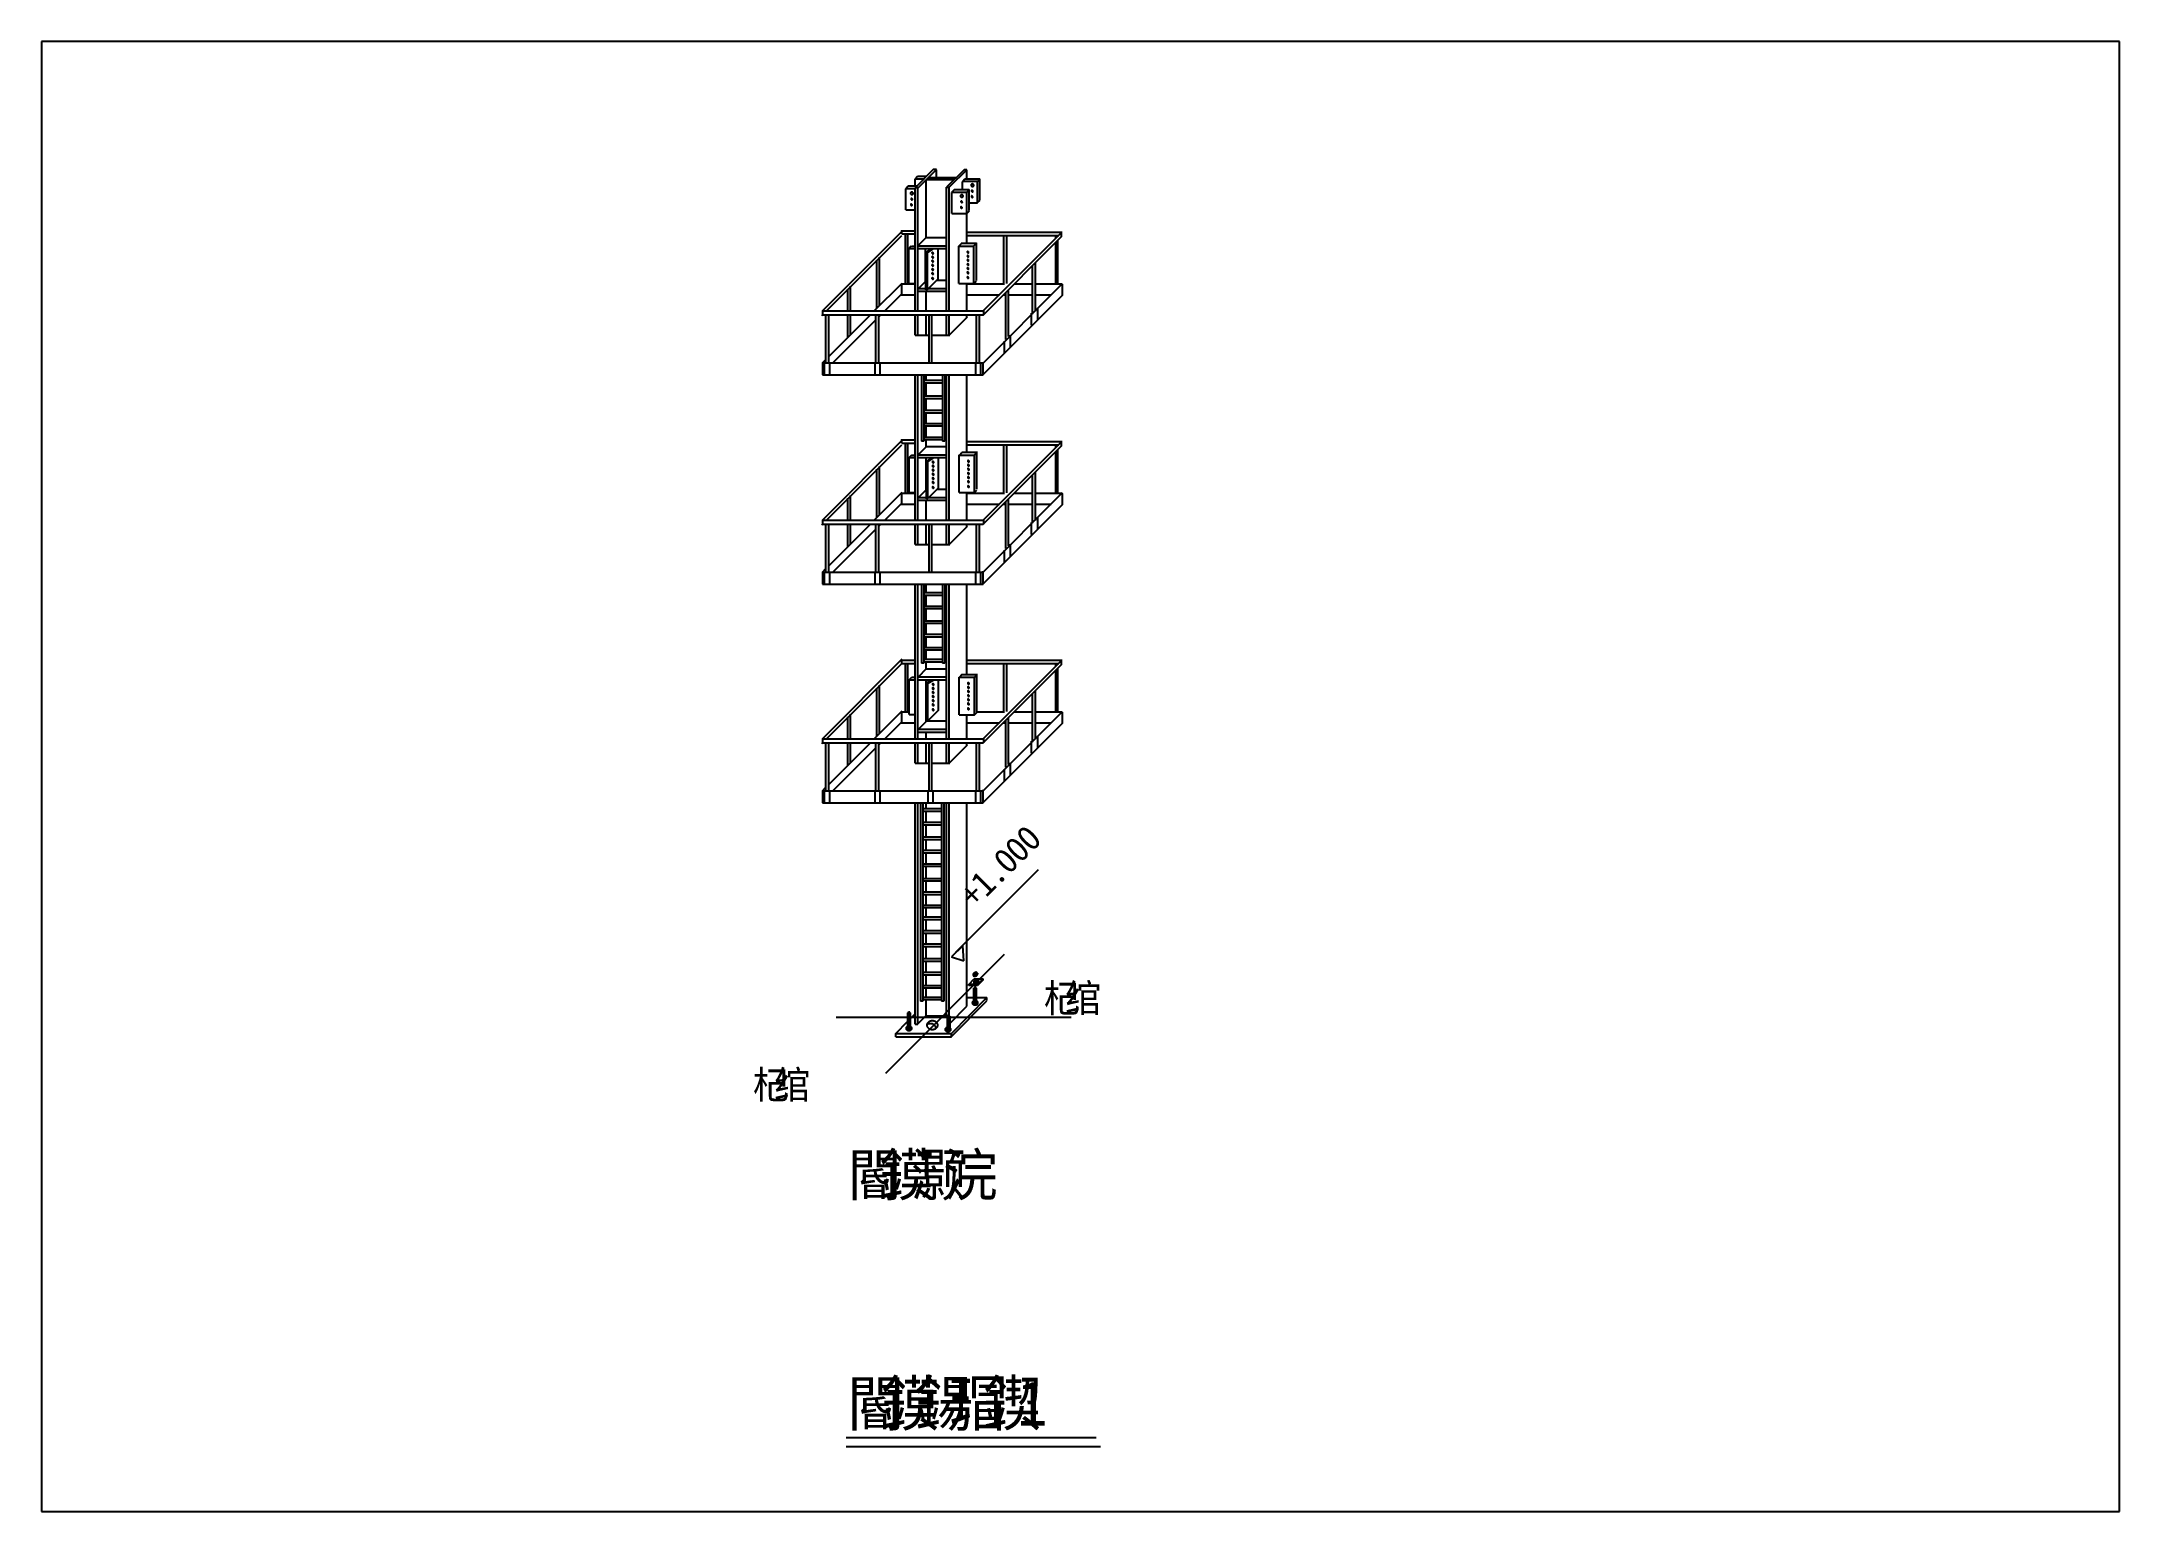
# Model space of a CAD drawing. Header units: metres. Extents: x 0 to 420, y 0 to 297.
import ezdxf

# ---------------------------------------------------------------- set-up
doc = ezdxf.new("R2010")
doc.units = ezdxf.units.M

msp = doc.modelspace()

# ---------------------------------------------------------------- texts
for s, p in [('0', (197.76, 130.77)), ('0', (200.05, 133.06)), ('0', (195.47, 128.48)), ('+', (188.59, 121.6)), ('1', (190.88, 123.9)), ('.', (193.18, 126.19))]:
    msp.add_text(s, height=5.09, rotation=45).set_placement(p)
for s, height, p in [('杞', 5.66, (202.56, 100.87)), ('绾', 5.66, (206.86, 100.87)), ('杞', 5.66, (143.75, 83.37)), ('绾', 5.66, (148.06, 83.37)), ('閽', 8.48, (162.89, 63.77)), ('鏌', 8.48, (169.35, 63.77)), ('灏', 8.48, (175.81, 63.77)), ('浣', 8.48, (182.26, 63.77)), ('閽', 9.05, (162.77, 17.3)), ('鏌', 9.05, (169.66, 17.3)), ('鍚', 9.05, (176.54, 17.3)), ('瑁', 9.05, (183.43, 17.3)), ('鍥', 9.05, (190.32, 17.3)), ('1', 9.05, (197.2, 17.3))]:
    msp.add_text(s, height=height).set_placement(p)

# ---------------------------------------------------------------- linework, layer by layer
for p, q in [((420, 296.97), (0, 296.97)), ((0, 296.97), (0, 0)), ((420, 0), (420, 296.97)), ((176.55, 269.24), (177.06, 269.75)), ((176.55, 269.25), (178.38, 269.25)), ((176.56, 267.82), (176.56, 269.17)), ((180.24, 271.13), (176.6, 267.44)), ((177.03, 269.76), (178.88, 269.76)), ((180.86, 271.13), (177.22, 267.44)), ((184.41, 269.04), (178.74, 269.04)), ((178.78, 257.32), (178.78, 269.02)), ((184.81, 269.43), (179.21, 269.43)), ((180.86, 271.13), (180.24, 271.13)), ((180.87, 269.43), (180.87, 271.08)), ((186.5, 271.08), (182.91, 267.58)), ((187.04, 271.07), (183.45, 267.58)), ((186.15, 268.73), (186.65, 269.24)), ((187.04, 271.07), (186.5, 271.08)), ((186.62, 269.25), (189.68, 269.25)), ((187.04, 269.25), (187.04, 271.07)), ((189.17, 268.73), (189.67, 269.24)), ((189.67, 265), (189.67, 269.24)), ((174.67, 267.3), (175.17, 267.81)), ((174.67, 267.31), (176.59, 267.31)), ((174.68, 262.97), (174.68, 267.23)), ((175.14, 267.82), (176.97, 267.82)), ((176.54, 267.47), (177.17, 267.47)), ((176.59, 242.54), (176.59, 267.43)), ((177.13, 242.54), (177.13, 267.48)), ((182.92, 242.54), (182.92, 267.56)), ((182.97, 267.57), (183.47, 267.57)), ((183.47, 242.54), (183.47, 267.57)), ((183.99, 266.56), (187.05, 266.56)), ((184, 266.55), (184.5, 267.06)), ((184.01, 262.22), (184.01, 266.48)), ((184.47, 267.07), (187.52, 267.07)), ((186.14, 268.74), (189.2, 268.74)), ((186.16, 267.07), (186.16, 268.66)), ((187.02, 266.55), (187.52, 267.06)), ((187.05, 262.26), (187.05, 266.52)), ((187.52, 262.82), (187.52, 267.06)), ((189.2, 264.44), (189.2, 268.7)), ((189.2, 264.43), (189.7, 264.94)), ((174.68, 262.97), (176.59, 262.97)), ((184, 262.22), (187.06, 262.22)), ((187.04, 256.15), (187.04, 264.4)), ((187.05, 262.25), (187.55, 262.76)), ((187.52, 264.4), (189.21, 264.4)), ((157.82, 242.54), (173.97, 258.69)), ((158.63, 242.54), (173.87, 257.77)), ((173.74, 258.76), (176.59, 258.76)), ((173.86, 258.11), (176.59, 258.11)), ((173.87, 258.76), (173.87, 258.83)), ((173.87, 258.11), (173.87, 258.76)), ((174.62, 248.02), (174.62, 258.11)), ((175.1, 248.02), (175.1, 258.11)), ((178.74, 257.33), (177.09, 255.7)), ((182.84, 257.32), (178.7, 257.32)), ((178.78, 257.32), (178.78, 257.53)), ((185.9, 256.21), (188.96, 256.21)), ((187.04, 258.45), (206.32, 258.45)), ((187.04, 257.79), (205.6, 257.79)), ((188.47, 255.7), (188.97, 256.23)), ((188.98, 248.73), (188.98, 256.33)), ((190.35, 242.54), (206.26, 258.45)), ((190.35, 241.72), (206.26, 257.63)), ((194.53, 248.05), (194.53, 257.8)), ((195.11, 248.1), (195.11, 257.86)), ((205.02, 257.2), (205.02, 257.79)), ((205.02, 248.02), (205.02, 256.39)), ((205.44, 248.02), (205.44, 256.81)), ((206.19, 257.56), (206.19, 258.48)), ((168.81, 243.07), (168.81, 252.83)), ((169.37, 243.63), (169.37, 253.38)), ((175.29, 248.11), (175.29, 255.22)), ((175.29, 255.15), (176.5, 255.15)), ((175.3, 255.14), (175.8, 255.67)), ((175.83, 255.66), (176.51, 255.66)), ((182.84, 255.65), (177.04, 255.65)), ((182.84, 255.08), (177.04, 255.08)), ((178.7, 248.53), (178.7, 255.08)), ((178.76, 246.83), (178.76, 254.43)), ((178.76, 254.38), (179.09, 254.38)), ((179.78, 255.08), (178.77, 254.44)), ((180.2, 255.08), (179.08, 254.37)), ((179.09, 246.8), (179.09, 254.4)), ((181.24, 249.02), (181.24, 255.08)), ((185.42, 248.06), (185.42, 255.66)), ((185.42, 255.66), (188.47, 255.66)), ((185.44, 255.66), (185.94, 256.2)), ((188.47, 248.1), (188.47, 255.7)), ((200.89, 242.47), (200.89, 252.23)), ((168.31, 242.54), (173.97, 248.19)), ((173.87, 245.78), (173.87, 248.02)), ((173.87, 248.01), (176.59, 248.01)), ((175.29, 248.11), (176.5, 248.11)), ((178.76, 248.59), (177.17, 247.02)), ((181.25, 249.02), (179.09, 246.87)), ((182.93, 248.72), (180.95, 248.72)), ((185.42, 248.06), (188.47, 248.06)), ((187.04, 242.54), (187.04, 248.1)), ((187.04, 248.01), (194.67, 248.01)), ((188.47, 248.06), (188.97, 248.56)), ((190.23, 231.96), (206.39, 248.11)), ((196.65, 248.02), (200.33, 248.02)), ((200.33, 241.91), (200.33, 251.67)), ((200.89, 248.02), (206.27, 248.02)), ((206.35, 245.67), (206.35, 247.94)), ((162.96, 242.54), (162.96, 246.98)), ((163.52, 242.54), (163.52, 247.53)), ((170.43, 242.54), (173.87, 245.98)), ((173.78, 245.8), (176.59, 245.8)), ((178.76, 247.03), (177.15, 247.03)), ((182.93, 246.45), (177.15, 246.45)), ((178.76, 246.86), (179.09, 246.86)), ((178.78, 242.54), (178.78, 246.45)), ((182.9, 247.03), (179.24, 247.03)), ((187.04, 245.8), (193.61, 245.8)), ((190.29, 229.62), (206.45, 245.77)), ((194.43, 245.8), (194.89, 245.8)), ((194.89, 236.81), (194.89, 246.26)), ((195.45, 237.36), (195.45, 246.82)), ((195.45, 245.8), (200.33, 245.8)), ((200.89, 245.8), (204.07, 245.8)), ((157.71, 241.62), (157.92, 241.82)), ((157.76, 241.77), (190.34, 241.77)), ((157.82, 242.54), (157.82, 241.77)), ((157.91, 242.54), (190.49, 242.54)), ((158.47, 241.82), (158.47, 232.07)), ((159.06, 241.82), (159.06, 232.07)), ((159.06, 233.28), (167.6, 241.82)), ((159.96, 232.07), (168.65, 240.76)), ((162.96, 237.22), (162.96, 241.77)), ((163.52, 237.78), (163.52, 241.77)), ((168.65, 232.02), (168.65, 241.77)), ((169.23, 232.07), (169.23, 241.82)), ((169.23, 241.34), (169.71, 241.82)), ((176.59, 237.65), (176.59, 241.77)), ((177.13, 237.65), (177.13, 241.77)), ((178.78, 237.65), (178.78, 241.77)), ((179.39, 232.02), (179.39, 241.77)), ((179.97, 232.07), (179.97, 241.82)), ((182.92, 237.65), (182.92, 241.77)), ((183.43, 237.65), (187.14, 241.35)), ((183.47, 237.65), (183.47, 241.77)), ((187.04, 241.26), (187.04, 241.77)), ((189.01, 232.02), (189.01, 241.77)), ((189.59, 232.07), (189.59, 241.82)), ((190.38, 242.55), (190.38, 241.76)), ((200.06, 242.09), (200.06, 239.67)), ((201.28, 243.16), (201.28, 240.73)), ((176.59, 237.65), (179.39, 237.65)), ((179.97, 237.65), (183.56, 237.65)), ((194.57, 236.46), (194.57, 234.04)), ((195.79, 237.68), (195.79, 235.25)), ((157.82, 232.07), (190.34, 232.07)), ((157.82, 232.04), (157.84, 232.07)), ((157.82, 232.07), (157.82, 229.65)), ((157.84, 232.07), (158.47, 232.7)), ((158.22, 232.05), (158.22, 229.63)), ((159.28, 232.05), (159.28, 229.63)), ((168.44, 232.05), (168.44, 229.63)), ((169.44, 232.05), (169.44, 229.63)), ((188.8, 232.05), (188.8, 229.63)), ((189.8, 232.05), (189.8, 229.63)), ((190.34, 229.65), (190.34, 232.23)), ((157.82, 229.65), (190.34, 229.65)), ((176.59, 200.26), (176.59, 229.65)), ((177.13, 200.26), (177.13, 229.65)), ((177.87, 229.65), (177.87, 216.25)), ((178.34, 229.65), (178.34, 216.25)), ((182.1, 228.46), (178.35, 228.46)), ((182.1, 227.94), (178.35, 227.94)), ((178.78, 228.46), (178.78, 229.65)), ((178.78, 225.35), (178.78, 227.94)), ((182.11, 229.65), (182.11, 216.25)), ((182.57, 229.65), (182.57, 216.25)), ((182.92, 200.26), (182.92, 229.65)), ((183.47, 200.26), (183.47, 229.65)), ((187.04, 213.94), (187.04, 229.65)), ((182.14, 225.35), (178.39, 225.35)), ((182.14, 224.82), (178.39, 224.82)), ((178.78, 222.44), (178.78, 224.82)), ((182.06, 222.44), (178.31, 222.44)), ((182.06, 221.92), (178.31, 221.92)), ((182.11, 219.73), (178.34, 219.73)), ((182.11, 219.25), (178.34, 219.25)), ((178.78, 219.73), (178.78, 221.92)), ((178.78, 217.01), (178.78, 219.25)), ((157.82, 200.26), (173.97, 216.41)), ((158.63, 200.26), (173.87, 215.49)), ((173.74, 216.49), (176.59, 216.49)), ((173.86, 215.83), (176.59, 215.83)), ((173.87, 216.49), (173.87, 216.55)), ((173.87, 215.83), (173.87, 216.49)), ((174.62, 205.74), (174.62, 215.83)), ((175.1, 205.74), (175.1, 215.83)), ((178.83, 215.12), (177.17, 213.48)), ((178.34, 216.25), (177.87, 216.25)), ((182.1, 217.01), (178.35, 217.01)), ((182.1, 216.49), (178.35, 216.49)), ((178.78, 215.07), (178.78, 216.49)), ((182.92, 215.1), (178.78, 215.1)), ((182.57, 216.25), (182.11, 216.25)), ((187.04, 216.17), (206.32, 216.17)), ((187.04, 215.51), (205.6, 215.51)), ((190.35, 200.26), (206.26, 216.17)), ((190.35, 199.44), (206.26, 215.35)), ((194.53, 205.77), (194.53, 215.52)), ((195.11, 205.82), (195.11, 215.58)), ((205.02, 214.93), (205.02, 215.51)), ((205.44, 205.74), (205.44, 214.53)), ((206.19, 215.28), (206.19, 216.2)), ((168.81, 200.8), (168.81, 210.55)), ((169.37, 201.35), (169.37, 211.11)), ((175.37, 205.89), (175.37, 213)), ((175.37, 212.93), (176.59, 212.93)), ((175.38, 212.92), (175.89, 213.46)), ((175.92, 213.44), (176.59, 213.44)), ((182.92, 213.43), (177.12, 213.43)), ((182.92, 212.86), (177.12, 212.86)), ((178.78, 207.85), (178.78, 212.86)), ((178.78, 206.39), (178.78, 212.86)), ((178.84, 204.61), (178.84, 212.21)), ((179.86, 212.86), (178.85, 212.22)), ((178.85, 212.16), (179.17, 212.16)), ((180.29, 212.86), (179.17, 212.15)), ((179.17, 204.64), (179.17, 212.19)), ((181.33, 206.8), (181.33, 212.86)), ((185.5, 205.84), (185.5, 213.45)), ((185.5, 213.44), (188.55, 213.44)), ((185.52, 213.44), (186.02, 213.98)), ((185.99, 214), (189.04, 214)), ((188.55, 213.48), (189.06, 214.01)), ((188.55, 205.88), (188.55, 213.48)), ((189.06, 206.51), (189.06, 214.12)), ((205.02, 205.74), (205.02, 214.11)), ((168.31, 200.26), (173.97, 205.92)), ((175.37, 205.89), (176.59, 205.89)), ((178.82, 206.43), (177.17, 204.79)), ((181.33, 206.8), (179.17, 204.66)), ((182.92, 206.49), (181.02, 206.49)), ((185.5, 205.84), (188.55, 205.84)), ((187.04, 200.26), (187.04, 205.89)), ((188.55, 205.84), (189.05, 206.34)), ((190.23, 189.68), (206.39, 205.84)), ((200.33, 199.64), (200.33, 209.39)), ((200.89, 200.19), (200.89, 209.95)), ((162.96, 200.26), (162.96, 204.7)), ((163.52, 200.26), (163.52, 205.26)), ((170.43, 200.26), (173.87, 203.7)), ((173.78, 203.52), (176.59, 203.52)), ((173.87, 203.51), (173.87, 205.74)), ((173.87, 205.73), (176.59, 205.73)), ((178.84, 204.8), (177.15, 204.8)), ((182.92, 204.23), (177.15, 204.23)), ((178.78, 200.26), (178.78, 204.23)), ((178.85, 204.64), (179.17, 204.64)), ((182.9, 204.8), (179.31, 204.8)), ((187.04, 205.73), (194.67, 205.73)), ((187.04, 203.52), (193.61, 203.52)), ((190.29, 187.34), (206.45, 203.5)), ((194.43, 203.52), (194.89, 203.52)), ((194.89, 194.53), (194.89, 203.98)), ((195.45, 195.09), (195.45, 204.54)), ((195.45, 203.52), (200.33, 203.52)), ((196.65, 205.74), (200.33, 205.74)), ((200.89, 205.74), (206.27, 205.74)), ((200.89, 203.52), (204.07, 203.52)), ((206.35, 203.39), (206.35, 205.66)), ((157.71, 199.34), (157.92, 199.55)), ((157.76, 199.49), (190.34, 199.49)), ((157.82, 200.26), (157.82, 199.49)), ((157.91, 200.26), (190.49, 200.26)), ((158.47, 199.55), (158.47, 189.79)), ((159.06, 199.55), (159.06, 189.79)), ((159.06, 191), (167.6, 199.55)), ((159.96, 189.79), (168.65, 198.49)), ((162.96, 194.95), (162.96, 199.49)), ((163.52, 195.5), (163.52, 199.49)), ((168.65, 189.74), (168.65, 199.49)), ((169.23, 189.79), (169.23, 199.55)), ((169.23, 199.07), (169.71, 199.55)), ((176.59, 195.37), (176.59, 199.49)), ((177.13, 195.37), (177.13, 199.49)), ((178.78, 195.37), (178.78, 199.49)), ((179.39, 189.74), (179.39, 199.49)), ((179.97, 189.79), (179.97, 199.55)), ((182.92, 195.37), (182.92, 199.49)), ((183.43, 195.37), (187.14, 199.07)), ((183.47, 195.37), (183.47, 199.49)), ((187.04, 198.98), (187.04, 199.49)), ((189.01, 189.74), (189.01, 199.49)), ((189.59, 189.79), (189.59, 199.55)), ((190.38, 200.27), (190.38, 199.48)), ((200.06, 199.82), (200.06, 197.39)), ((201.28, 200.88), (201.28, 198.45)), ((176.59, 195.37), (179.39, 195.37)), ((179.97, 195.37), (183.56, 195.37)), ((194.57, 194.19), (194.57, 191.76)), ((195.79, 195.4), (195.79, 192.98)), ((157.82, 189.79), (190.34, 189.79)), ((157.82, 189.79), (157.82, 187.37)), ((157.82, 189.76), (157.84, 189.79)), ((157.84, 189.79), (158.47, 190.42)), ((158.22, 189.77), (158.22, 187.35)), ((159.28, 189.77), (159.28, 187.35)), ((168.44, 189.77), (168.44, 187.35)), ((169.44, 189.77), (169.44, 187.35)), ((188.8, 189.77), (188.8, 187.35)), ((189.8, 189.77), (189.8, 187.35)), ((190.34, 187.37), (190.34, 189.95)), ((157.82, 187.37), (190.34, 187.37)), ((176.59, 156.08), (176.59, 187.37)), ((177.13, 156.08), (177.13, 187.37)), ((177.87, 187.37), (177.87, 171.37)), ((178.34, 187.37), (178.34, 171.37)), ((182.1, 185.58), (178.35, 185.58)), ((182.1, 185.06), (178.35, 185.06)), ((178.78, 185.58), (178.78, 187.37)), ((178.78, 182.86), (178.78, 185.06)), ((182.11, 187.37), (182.11, 171.37)), ((182.57, 187.37), (182.57, 171.37)), ((182.92, 156.08), (182.92, 187.37)), ((183.47, 156.08), (183.47, 187.37)), ((187.04, 169.09), (187.04, 187.37)), ((182.1, 182.86), (178.35, 182.86)), ((182.1, 182.33), (178.35, 182.33)), ((178.78, 179.9), (178.78, 182.33)), ((182.1, 179.9), (178.35, 179.9)), ((182.1, 179.38), (178.35, 179.38)), ((182.1, 177.18), (178.35, 177.18)), ((182.1, 176.65), (178.35, 176.65)), ((178.78, 177.18), (178.78, 179.38)), ((178.78, 174.46), (178.78, 176.65)), ((157.82, 156.08), (173.97, 172.23)), ((182.11, 174.46), (178.34, 174.46)), ((182.11, 173.98), (178.34, 173.98)), ((178.78, 172.13), (178.78, 173.98)), ((158.63, 156.08), (173.87, 171.31)), ((173.74, 171.98), (176.59, 171.98)), ((173.86, 171.33), (176.59, 171.33)), ((173.87, 171.98), (173.87, 172.05)), ((173.87, 171.33), (173.87, 171.98)), ((174.62, 161.56), (174.62, 171.33)), ((175.1, 161.56), (175.1, 171.33)), ((175.37, 160.99), (175.37, 168.1)), ((175.37, 168.03), (176.59, 168.03)), ((175.38, 168.02), (175.89, 168.55)), ((175.92, 168.54), (176.59, 168.54)), ((182.92, 168.53), (177.12, 168.53)), ((178.82, 170.21), (177.17, 168.57)), ((178.34, 171.37), (177.87, 171.37)), ((182.1, 172.13), (178.35, 172.13)), ((182.1, 171.61), (178.35, 171.61)), ((178.78, 170.2), (178.78, 171.61)), ((182.92, 170.2), (178.78, 170.2)), ((182.57, 171.37), (182.11, 171.37)), ((185.5, 160.94), (185.5, 168.54)), ((185.5, 168.54), (188.55, 168.54)), ((185.52, 168.54), (186.02, 169.08)), ((185.98, 169.09), (189.04, 169.09)), ((187.04, 171.98), (206.32, 171.98)), ((187.04, 171.33), (205.6, 171.33)), ((188.55, 168.57), (189.06, 169.11)), ((188.55, 160.98), (188.55, 168.58)), ((189.06, 161.54), (189.06, 169.21)), ((190.35, 156.08), (206.26, 171.98)), ((190.35, 155.26), (206.26, 171.17)), ((194.53, 161.59), (194.53, 171.34)), ((195.11, 161.64), (195.11, 171.39)), ((205.02, 170.74), (205.02, 171.33)), ((205.02, 161.56), (205.02, 169.92)), ((205.44, 161.56), (205.44, 170.35)), ((206.19, 171.1), (206.19, 172.02)), ((168.81, 156.61), (168.81, 166.36)), ((169.37, 157.17), (169.37, 166.92)), ((182.92, 167.96), (177.12, 167.96)), ((178.78, 159.56), (178.78, 167.96)), ((178.84, 159.71), (178.84, 167.31)), ((179.86, 167.96), (178.85, 167.32)), ((178.85, 167.25), (179.17, 167.25)), ((180.28, 167.96), (179.17, 167.25)), ((179.17, 159.68), (179.17, 167.28)), ((181.32, 161.9), (181.32, 167.96)), ((200.33, 155.45), (200.33, 165.21)), ((200.89, 156.01), (200.89, 165.76)), ((162.96, 156.08), (162.96, 160.51)), ((163.52, 156.08), (163.52, 161.07)), ((168.31, 156.08), (173.97, 161.73)), ((173.75, 161.56), (175.37, 161.56)), ((173.87, 159.32), (173.87, 161.56)), ((175.37, 160.99), (176.59, 160.99)), ((178.82, 159.6), (177.17, 157.96)), ((182.92, 159.66), (178.78, 159.66)), ((178.85, 159.74), (179.17, 159.74)), ((181.33, 161.9), (179.17, 159.75)), ((185.5, 160.94), (188.55, 160.94)), ((187.04, 156.08), (187.04, 160.94)), ((188.55, 160.94), (189.16, 161.54)), ((189.06, 161.54), (194.67, 161.54)), ((190.23, 145.5), (206.39, 161.65)), ((194.89, 150.34), (194.89, 159.8)), ((195.45, 150.9), (195.45, 160.36)), ((196.65, 161.56), (200.33, 161.56)), ((200.89, 161.56), (206.27, 161.56)), ((206.35, 159.21), (206.35, 161.47)), ((157.82, 156.08), (157.82, 155.31)), ((157.91, 156.08), (190.49, 156.08)), ((170.43, 156.08), (173.87, 159.52)), ((173.78, 159.34), (176.59, 159.34)), ((182.9, 157.97), (177.14, 157.97)), ((182.92, 157.39), (177.14, 157.39)), ((178.78, 156.08), (178.78, 157.39)), ((187.04, 159.34), (193.61, 159.34)), ((190.29, 143.16), (206.45, 159.31)), ((190.38, 156.08), (190.38, 155.29)), ((194.43, 159.34), (194.89, 159.34)), ((195.45, 159.34), (200.33, 159.34)), ((200.06, 155.63), (200.06, 153.2)), ((200.89, 159.34), (204.07, 159.34)), ((201.28, 156.7), (201.28, 154.27)), ((157.71, 155.16), (157.92, 155.36)), ((157.76, 155.31), (190.34, 155.31)), ((158.47, 155.36), (158.47, 145.61)), ((159.06, 155.36), (159.06, 145.61)), ((159.06, 146.82), (167.6, 155.36)), ((159.96, 145.61), (168.65, 154.3)), ((162.96, 150.76), (162.96, 155.31)), ((163.52, 151.32), (163.52, 155.31)), ((168.65, 145.56), (168.65, 155.31)), ((169.23, 145.61), (169.23, 155.36)), ((169.23, 154.88), (169.71, 155.36)), ((176.59, 151.19), (176.59, 155.31)), ((177.13, 151.19), (177.13, 155.31)), ((178.78, 151.19), (178.78, 155.31)), ((179.39, 145.56), (179.39, 155.31)), ((179.97, 145.61), (179.97, 155.36)), ((182.92, 151.19), (182.92, 155.31)), ((183.43, 151.19), (187.14, 154.89)), ((183.47, 151.22), (183.47, 155.31)), ((187.04, 154.79), (187.04, 155.31)), ((189.01, 145.56), (189.01, 155.31)), ((189.59, 145.61), (189.59, 155.36)), ((195.79, 151.22), (195.79, 148.79)), ((176.59, 151.19), (179.39, 151.19)), ((179.97, 151.19), (183.56, 151.19)), ((194.57, 150), (194.57, 147.58)), ((157.82, 145.61), (190.34, 145.61)), ((157.82, 145.61), (157.82, 143.19)), ((157.82, 145.58), (157.84, 145.61)), ((157.82, 143.19), (190.34, 143.19)), ((157.84, 145.61), (158.47, 146.24)), ((158.22, 145.59), (158.22, 143.16)), ((159.28, 145.59), (159.28, 143.16)), ((168.44, 145.59), (168.44, 143.16)), ((169.44, 145.59), (169.44, 143.16)), ((176.59, 98.45), (176.59, 143.19)), ((177.13, 98.45), (177.13, 143.19)), ((177.69, 143.19), (177.69, 103.09)), ((178.16, 143.19), (178.16, 103.09)), ((178.78, 141.92), (178.78, 143.19)), ((179.17, 145.59), (179.17, 143.16)), ((180.18, 145.59), (180.18, 143.16)), ((181.93, 143.19), (181.93, 103.09)), ((182.39, 143.19), (182.39, 103.09)), ((182.92, 100.1), (182.92, 143.19)), ((183.47, 100.19), (183.47, 143.19)), ((187.04, 102.09), (187.04, 143.19)), ((188.8, 145.59), (188.8, 143.16)), ((189.8, 145.59), (189.8, 143.16)), ((190.34, 143.19), (190.34, 145.77)), ((181.92, 141.92), (178.17, 141.92)), ((181.92, 141.4), (178.17, 141.4)), ((181.92, 139.2), (178.17, 139.2)), ((181.92, 138.67), (178.17, 138.67)), ((178.78, 139.2), (178.78, 141.4)), ((178.78, 136.24), (178.78, 138.67)), ((181.92, 136.24), (178.17, 136.24)), ((181.92, 135.72), (178.17, 135.72)), ((178.78, 133.52), (178.78, 135.72)), ((181.92, 133.52), (178.17, 133.52)), ((181.92, 133), (178.17, 133)), ((181.92, 130.8), (178.17, 130.8)), ((181.92, 130.28), (178.17, 130.28)), ((178.78, 130.8), (178.78, 133)), ((178.78, 127.84), (178.78, 130.28)), ((181.87, 127.84), (178.12, 127.84)), ((181.87, 127.32), (178.12, 127.32)), ((178.78, 125.12), (178.78, 127.32)), ((184.83, 112.99), (201.51, 129.67)), ((181.87, 122.4), (178.1, 122.4)), ((181.87, 121.92), (178.1, 121.92)), ((181.87, 125.12), (178.12, 125.12)), ((181.87, 124.6), (178.12, 124.6)), ((178.78, 122.4), (178.78, 124.6)), ((178.78, 120.08), (178.78, 121.92)), ((181.87, 120.08), (178.12, 120.08)), ((181.87, 119.55), (178.12, 119.55)), ((178.78, 117.3), (178.78, 119.55)), ((181.92, 117.3), (178.18, 117.3)), ((181.92, 116.77), (178.18, 116.77)), ((181.92, 114.58), (178.18, 114.58)), ((181.92, 114.05), (178.18, 114.05)), ((178.78, 114.58), (178.78, 116.77)), ((178.78, 111.62), (178.78, 114.05)), ((186.19, 114.29), (183.94, 112.05)), ((186.39, 111.24), (186.19, 114.29)), ((170.68, 88.56), (194.67, 112.56)), ((181.92, 111.62), (178.18, 111.62)), ((181.92, 111.09), (178.18, 111.09)), ((178.78, 108.9), (178.78, 111.09)), ((183.94, 112.05), (186.39, 111.24)), ((181.93, 106.18), (178.16, 106.18)), ((181.93, 105.7), (178.16, 105.7)), ((181.92, 108.9), (178.18, 108.9)), ((181.92, 108.37), (178.18, 108.37)), ((178.78, 106.18), (178.78, 108.37)), ((178.78, 103.85), (178.78, 105.7)), ((187.41, 106.46), (188.54, 107.59)), ((187.41, 106.24), (187.41, 106.46)), ((189.16, 106.46), (187.41, 106.46)), ((189.16, 106.24), (187.41, 106.24)), ((188.52, 108.34), (188.31, 108.6)), ((188.32, 108.59), (188.55, 108.89)), ((188.32, 108.58), (188.32, 108.34)), ((188.32, 108.33), (188.53, 108.09)), ((188.39, 105.7), (188.39, 102.39)), ((188.43, 105.69), (188.41, 105.61)), ((188.41, 105.61), (188.43, 105.54)), ((188.48, 105.76), (188.43, 105.69)), ((188.43, 105.54), (188.47, 105.5)), ((188.44, 105.34), (188.73, 105.4)), ((188.44, 105.11), (188.73, 105.17)), ((188.47, 105.5), (188.55, 105.47)), ((188.57, 105.83), (188.48, 105.76)), ((188.53, 108.68), (188.51, 108.6)), ((188.51, 108.6), (188.53, 108.54)), ((188.58, 108.75), (188.53, 108.68)), ((188.53, 108.54), (188.57, 108.5)), ((188.53, 108.34), (188.93, 108.46)), ((188.53, 108.34), (188.53, 108.09)), ((188.53, 108.09), (188.94, 108.21)), ((188.54, 107.59), (190.3, 107.59)), ((188.55, 108.89), (188.94, 109.03)), ((188.55, 105.47), (188.64, 105.48)), ((188.57, 108.5), (188.65, 108.49)), ((188.66, 105.87), (188.57, 105.83)), ((188.67, 108.82), (188.58, 108.75)), ((188.64, 105.48), (188.74, 105.52)), ((188.65, 108.49), (188.74, 108.5)), ((188.75, 105.88), (188.66, 105.87)), ((188.77, 108.86), (188.67, 108.82)), ((188.73, 105.4), (188.9, 105.63)), ((188.73, 105.17), (188.9, 105.41)), ((188.73, 104.94), (188.9, 105.18)), ((188.74, 108.5), (188.84, 108.54)), ((188.74, 105.52), (188.83, 105.59)), ((188.83, 105.85), (188.75, 105.88)), ((188.86, 108.88), (188.77, 108.86)), ((188.88, 105.8), (188.83, 105.85)), ((188.83, 105.59), (188.88, 105.66)), ((188.84, 108.54), (188.92, 108.61)), ((188.94, 108.86), (188.86, 108.88)), ((188.9, 105.74), (188.88, 105.8)), ((188.88, 105.66), (188.9, 105.74)), ((188.92, 108.61), (188.98, 108.69)), ((188.92, 105.7), (188.92, 102.35)), ((188.93, 108.46), (189.16, 108.77)), ((188.93, 108.45), (188.93, 108.21)), ((189.15, 108.76), (188.94, 109.02)), ((188.98, 108.82), (188.94, 108.86)), ((188.94, 108.21), (189.16, 108.52)), ((189, 108.76), (188.98, 108.82)), ((188.98, 108.69), (189, 108.76)), ((189.16, 108.76), (189.16, 108.52)), ((190.3, 107.59), (189.16, 106.46)), ((190.3, 107.37), (189.16, 106.24)), ((189.16, 106.24), (189.16, 106.46)), ((190.3, 107.37), (190.3, 107.59)), ((175.21, 100.83), (175.13, 100.77)), ((175.31, 100.87), (175.21, 100.83)), ((175.4, 100.88), (175.31, 100.87)), ((175.48, 100.86), (175.4, 100.88)), ((175.52, 100.81), (175.48, 100.86)), ((175.54, 100.75), (175.52, 100.81)), ((178.16, 103.09), (177.69, 103.09)), ((181.92, 103.85), (178.18, 103.85)), ((181.92, 103.33), (178.18, 103.33)), ((178.78, 100.1), (178.78, 103.33)), ((182.39, 103.09), (181.93, 103.09)), ((183.56, 98.59), (187.04, 102.09)), ((183.9, 96.56), (191.1, 103.82)), ((183.9, 95.97), (191.1, 103.19)), ((187.04, 103.82), (188.39, 103.82)), ((188.41, 103.87), (188.7, 103.93)), ((188.43, 102.66), (188.71, 102.72)), ((188.44, 104.88), (188.73, 104.94)), ((188.44, 104.65), (188.73, 104.71)), ((188.44, 104.39), (188.73, 104.45)), ((188.44, 104.13), (188.73, 104.19)), ((188.44, 103.61), (188.73, 103.67)), ((188.44, 103.35), (188.73, 103.41)), ((188.44, 103.09), (188.73, 103.15)), ((188.44, 102.83), (188.73, 102.89)), ((188.44, 102.57), (188.73, 102.63)), ((188.56, 102.34), (188.7, 102.37)), ((188.7, 103.93), (188.87, 104.17)), ((188.7, 102.37), (188.87, 102.6)), ((188.71, 102.72), (188.88, 102.96)), ((188.73, 104.71), (188.9, 104.95)), ((188.73, 104.45), (188.9, 104.69)), ((188.73, 104.19), (188.9, 104.43)), ((188.73, 103.67), (188.9, 103.91)), ((188.73, 103.41), (188.9, 103.64)), ((188.73, 103.15), (188.9, 103.38)), ((188.73, 102.89), (188.9, 103.12)), ((188.73, 102.63), (188.9, 102.86)), ((188.85, 102.34), (188.87, 102.37)), ((188.92, 103.82), (191.07, 103.82)), ((191.07, 103.22), (191.07, 103.85)), ((160.58, 99.83), (208.1, 99.83)), ((172.64, 96.56), (175.04, 98.97)), ((175.04, 100.71), (175.04, 97.22)), ((175.07, 100.7), (175.05, 100.62)), ((175.05, 100.62), (175.07, 100.55)), ((175.06, 98.88), (175.35, 98.94)), ((175.06, 97.32), (175.35, 97.38)), ((175.13, 100.77), (175.07, 100.7)), ((175.07, 100.55), (175.11, 100.5)), ((175.09, 100.35), (175.38, 100.41)), ((175.09, 100.12), (175.38, 100.18)), ((175.09, 99.89), (175.38, 99.95)), ((175.09, 99.66), (175.38, 99.72)), ((175.09, 99.4), (175.38, 99.46)), ((175.09, 99.14), (175.38, 99.2)), ((175.09, 98.62), (175.38, 98.68)), ((175.09, 98.36), (175.38, 98.42)), ((175.09, 98.1), (175.38, 98.16)), ((175.09, 97.84), (175.38, 97.9)), ((175.09, 97.58), (175.38, 97.64)), ((175.11, 100.5), (175.19, 100.48)), ((175.19, 100.48), (175.29, 100.49)), ((175.29, 100.49), (175.38, 100.53)), ((175.35, 98.94), (175.52, 99.18)), ((175.35, 97.38), (175.52, 97.61)), ((175.35, 97.15), (175.52, 97.38)), ((175.38, 100.41), (175.55, 100.64)), ((175.38, 100.53), (175.47, 100.59)), ((175.38, 100.18), (175.55, 100.42)), ((175.38, 99.95), (175.55, 100.19)), ((175.38, 99.72), (175.55, 99.96)), ((175.38, 99.46), (175.55, 99.7)), ((175.38, 99.2), (175.55, 99.44)), ((175.38, 98.68), (175.55, 98.92)), ((175.38, 98.42), (175.55, 98.66)), ((175.38, 98.16), (175.55, 98.39)), ((175.38, 97.9), (175.55, 98.13)), ((175.38, 97.64), (175.55, 97.87)), ((175.47, 100.59), (175.52, 100.67)), ((175.49, 97.19), (175.52, 97.23)), ((175.52, 100.67), (175.54, 100.75)), ((175.57, 100.71), (175.57, 97.22)), ((175.57, 99.51), (176.59, 100.53)), ((176.59, 98.45), (177.13, 98.45)), ((177.15, 98.48), (178.77, 100.1)), ((178.65, 100.1), (182.92, 100.1)), ((183.02, 100.06), (183.02, 96.98)), ((183.07, 100.03), (183.05, 99.95)), ((183.05, 99.95), (183.07, 99.88)), ((183.12, 100.1), (183.07, 100.03)), ((183.07, 99.88), (183.11, 99.84)), ((183.07, 98.25), (183.35, 98.31)), ((183.1, 99.72), (183.38, 99.78)), ((183.1, 99.49), (183.38, 99.55)), ((183.1, 99.26), (183.38, 99.32)), ((183.1, 99.03), (183.38, 99.09)), ((183.1, 98.78), (183.38, 98.83)), ((183.1, 98.51), (183.38, 98.57)), ((183.1, 97.99), (183.38, 98.05)), ((183.1, 97.73), (183.38, 97.79)), ((183.1, 97.47), (183.38, 97.53)), ((183.1, 97.21), (183.38, 97.27)), ((183.1, 96.95), (183.38, 97.01)), ((183.11, 99.84), (183.19, 99.81)), ((183.21, 100.17), (183.12, 100.1)), ((183.19, 99.81), (183.28, 99.82)), ((183.3, 100.21), (183.21, 100.17)), ((183.28, 99.82), (183.38, 99.86)), ((183.39, 100.21), (183.3, 100.21)), ((183.35, 98.31), (183.52, 98.55)), ((183.38, 99.78), (183.56, 100.01)), ((183.38, 99.86), (183.47, 99.92)), ((183.38, 99.55), (183.56, 99.79)), ((183.38, 99.32), (183.56, 99.56)), ((183.38, 99.09), (183.56, 99.33)), ((183.38, 98.83), (183.56, 99.07)), ((183.38, 98.57), (183.56, 98.81)), ((183.38, 98.05), (183.56, 98.29)), ((183.38, 97.79), (183.56, 98.02)), ((183.38, 97.53), (183.56, 97.76)), ((183.38, 97.27), (183.56, 97.5)), ((183.38, 97.01), (183.56, 97.24)), ((183.47, 100.19), (183.39, 100.21)), ((183.52, 100.14), (183.47, 100.19)), ((183.47, 99.92), (183.52, 100)), ((183.54, 100.08), (183.52, 100.14)), ((183.52, 100), (183.54, 100.08)), ((183.56, 100.06), (183.56, 97.04)), ((172.64, 96.55), (183.9, 96.55)), ((172.64, 95.91), (172.64, 96.55)), ((172.64, 95.91), (183.9, 95.91)), ((174.46, 96.45), (174.4, 96.52)), ((183.9, 95.91), (183.9, 96.55)), ((162.63, 14.93), (213.16, 14.93)), ((162.63, 13.09), (214.07, 13.09)), ((0, 0), (420, 0))]:
    msp.add_line(p, q)
for points in [[(175.67, 266.44), (175.67, 266.43), (175.66, 266.41), (175.65, 266.38), (175.64, 266.36), (175.64, 266.34)], [(175.64, 266.34), (175.64, 266.34), (175.64, 266.31), (175.64, 266.29), (175.64, 266.26), (175.65, 266.24)], [(175.65, 266.24), (175.65, 266.24), (175.66, 266.21), (175.67, 266.19), (175.68, 266.17), (175.69, 266.15)], [(175.74, 266.51), (175.73, 266.5), (175.71, 266.49), (175.69, 266.47), (175.68, 266.45), (175.67, 266.44)], [(175.69, 266.15), (175.7, 266.15), (175.72, 266.13), (175.74, 266.11), (175.76, 266.09), (175.77, 266.08)], [(175.83, 266.55), (175.82, 266.55), (175.79, 266.54), (175.77, 266.53), (175.75, 266.52), (175.74, 266.51)], [(175.76, 265.23), (175.76, 265.23), (175.75, 265.22), (175.75, 265.22), (175.75, 265.21), (175.74, 265.2), (175.74, 265.2)], [(175.74, 265.2), (175.74, 265.19), (175.74, 265.18), (175.74, 265.17), (175.74, 265.16), (175.74, 265.14)], [(175.74, 265.14), (175.75, 265.13), (175.75, 265.11), (175.76, 265.1), (175.76, 265.09)], [(175.8, 265.25), (175.79, 265.25), (175.79, 265.25), (175.78, 265.25), (175.77, 265.24), (175.77, 265.24), (175.76, 265.23)], [(175.76, 265.09), (175.77, 265.08), (175.78, 265.06), (175.8, 265.04)], [(175.77, 266.08), (175.78, 266.08), (175.8, 266.07), (175.83, 266.06), (175.85, 266.05), (175.87, 266.05)], [(175.85, 265.25), (175.85, 265.25), (175.84, 265.26), (175.82, 265.26), (175.81, 265.26), (175.8, 265.25), (175.8, 265.25)], [(175.8, 265.04), (175.82, 265.03), (175.84, 265.01), (175.85, 265)], [(175.93, 266.55), (175.91, 266.56), (175.88, 266.56), (175.85, 266.56), (175.83, 266.55)], [(175.9, 265.23), (175.9, 265.24), (175.88, 265.24), (175.87, 265.25), (175.85, 265.25), (175.85, 265.25)], [(175.85, 265), (175.85, 265), (175.87, 264.99), (175.89, 264.99), (175.9, 264.98), (175.9, 264.98)], [(175.87, 266.05), (175.89, 266.05), (175.92, 266.05), (175.94, 266.05), (175.97, 266.05)], [(175.95, 265.2), (175.94, 265.21), (175.92, 265.23), (175.9, 265.23)], [(175.9, 264.98), (175.9, 264.98), (175.92, 264.98), (175.93, 264.98), (175.94, 264.98), (175.95, 264.98), (175.95, 264.98)], [(176.03, 266.52), (176.02, 266.53), (175.99, 266.54), (175.97, 266.55), (175.94, 266.55), (175.93, 266.56)], [(175.99, 265.14), (175.98, 265.16), (175.97, 265.18), (175.95, 265.2)], [(175.95, 264.98), (175.96, 264.99), (175.97, 264.99), (175.97, 264.99), (175.98, 265), (175.98, 265), (175.99, 265)], [(175.97, 266.06), (175.98, 266.06), (176.01, 266.07), (176.03, 266.08), (176.05, 266.09), (176.06, 266.1)], [(176.01, 265.09), (176.01, 265.11), (176, 265.13), (175.99, 265.14), (175.99, 265.14)], [(175.99, 265), (176, 265.01), (176, 265.02), (176, 265.02), (176.01, 265.03), (176.01, 265.04), (176.01, 265.04)], [(176.01, 265.04), (176.01, 265.04), (176.01, 265.06), (176.01, 265.07), (176.01, 265.08), (176.01, 265.09)], [(176.1, 266.46), (176.1, 266.46), (176.08, 266.48), (176.06, 266.5), (176.04, 266.51), (176.03, 266.52)], [(176.06, 266.1), (176.07, 266.11), (176.09, 266.12), (176.1, 266.14), (176.12, 266.16), (176.13, 266.17)], [(176.15, 266.36), (176.15, 266.37), (176.14, 266.39), (176.13, 266.42), (176.12, 266.44), (176.1, 266.46)], [(176.13, 266.17), (176.13, 266.18), (176.14, 266.2), (176.15, 266.22), (176.15, 266.25), (176.16, 266.26)], [(176.16, 266.26), (176.16, 266.27), (176.16, 266.3), (176.16, 266.32), (176.15, 266.35), (176.15, 266.36)], [(185.78, 265.9), (185.77, 265.89), (185.76, 265.87), (185.75, 265.85), (185.75, 265.82), (185.74, 265.8)], [(185.74, 265.8), (185.74, 265.8), (185.74, 265.77), (185.74, 265.75), (185.75, 265.72), (185.75, 265.7)], [(185.75, 265.7), (185.75, 265.7), (185.76, 265.67), (185.77, 265.65), (185.79, 265.63), (185.8, 265.61)], [(185.84, 265.97), (185.83, 265.96), (185.81, 265.95), (185.8, 265.93), (185.78, 265.91), (185.78, 265.9)], [(185.8, 265.61), (185.8, 265.61), (185.82, 265.59), (185.84, 265.57), (185.86, 265.56), (185.87, 265.55)], [(185.93, 266.01), (185.92, 266.01), (185.9, 266), (185.87, 265.99), (185.85, 265.98), (185.84, 265.97)], [(185.85, 264.66), (185.84, 264.66), (185.84, 264.64), (185.84, 264.63), (185.84, 264.62), (185.84, 264.61)], [(185.84, 264.61), (185.85, 264.59), (185.85, 264.57), (185.86, 264.56), (185.86, 264.56)], [(185.87, 264.7), (185.86, 264.69), (185.86, 264.68), (185.85, 264.68), (185.85, 264.67), (185.85, 264.66), (185.85, 264.66)], [(185.87, 265.55), (185.88, 265.54), (185.91, 265.53), (185.93, 265.52), (185.96, 265.52), (185.97, 265.51)], [(185.9, 264.72), (185.9, 264.71), (185.89, 264.71), (185.88, 264.71), (185.88, 264.7), (185.87, 264.7), (185.87, 264.7)], [(185.95, 264.72), (185.95, 264.72), (185.94, 264.72), (185.93, 264.72), (185.92, 264.72), (185.9, 264.72), (185.9, 264.72)], [(186.03, 266.02), (186.01, 266.02), (185.98, 266.02), (185.96, 266.02), (185.93, 266.02)], [(186.01, 264.7), (186, 264.7), (185.99, 264.71), (185.97, 264.71), (185.95, 264.72), (185.95, 264.72)], [(185.97, 265.52), (186, 265.51), (186.02, 265.51), (186.05, 265.51), (186.07, 265.52)], [(186.06, 264.66), (186.04, 264.67), (186.02, 264.69), (186.01, 264.7)], [(186.13, 265.99), (186.12, 265.99), (186.1, 266), (186.07, 266.01), (186.05, 266.02), (186.03, 266.02)], [(186.1, 264.61), (186.09, 264.62), (186.07, 264.64), (186.06, 264.66)], [(186.07, 265.52), (186.09, 265.52), (186.11, 265.53), (186.13, 265.54), (186.15, 265.55), (186.16, 265.56)], [(186.12, 264.55), (186.11, 264.57), (186.11, 264.59), (186.1, 264.6), (186.1, 264.61)], [(186.21, 265.92), (186.2, 265.92), (186.19, 265.94), (186.17, 265.96), (186.14, 265.98), (186.13, 265.99)], [(186.16, 265.56), (186.17, 265.57), (186.19, 265.58), (186.21, 265.6), (186.22, 265.62), (186.23, 265.63)], [(186.25, 265.83), (186.25, 265.83), (186.24, 265.86), (186.23, 265.88), (186.22, 265.9), (186.21, 265.92)], [(186.23, 265.63), (186.23, 265.64), (186.24, 265.66), (186.25, 265.69), (186.26, 265.71), (186.26, 265.73)], [(186.26, 265.73), (186.26, 265.73), (186.26, 265.76), (186.26, 265.78), (186.26, 265.81), (186.25, 265.83)], [(187.93, 268.08), (187.92, 268.07), (187.91, 268.05), (187.91, 268.03), (187.9, 268), (187.9, 267.98)], [(187.9, 267.98), (187.9, 267.98), (187.9, 267.95), (187.9, 267.93), (187.9, 267.9), (187.9, 267.88)], [(187.9, 267.88), (187.91, 267.88), (187.91, 267.85), (187.93, 267.83), (187.94, 267.81), (187.95, 267.79)], [(187.99, 268.15), (187.99, 268.14), (187.97, 268.13), (187.95, 268.11), (187.94, 268.09), (187.93, 268.08)], [(187.96, 265.75), (187.95, 265.74), (187.95, 265.73), (187.95, 265.73), (187.94, 265.72), (187.94, 265.71), (187.94, 265.71)], [(187.94, 265.71), (187.94, 265.71), (187.94, 265.69), (187.94, 265.68), (187.94, 265.67), (187.94, 265.66)], [(187.94, 265.66), (187.94, 265.64), (187.95, 265.62), (187.96, 265.61), (187.96, 265.61)], [(187.95, 267.79), (187.95, 267.79), (187.97, 267.77), (187.99, 267.75), (188.01, 267.74), (188.03, 267.73)], [(187.99, 265.77), (187.99, 265.76), (187.98, 265.76), (187.98, 265.76), (187.97, 265.75), (187.96, 265.75), (187.96, 265.75)], [(187.96, 265.61), (187.97, 265.59), (187.98, 265.57), (188, 265.55)], [(188.09, 268.19), (188.07, 268.19), (188.05, 268.18), (188.03, 268.17), (188, 268.16), (187.99, 268.15)], [(188, 266.84), (188, 266.83), (188, 266.82), (187.99, 266.81), (188, 266.8), (188, 266.79)], [(188.05, 265.77), (188.04, 265.77), (188.03, 265.77), (188.02, 265.77), (188.01, 265.77), (188, 265.77), (187.99, 265.77)], [(188.02, 266.88), (188.01, 266.87), (188.01, 266.86), (188, 266.86), (188, 266.85), (188, 266.84), (188, 266.84)], [(188, 266.79), (188, 266.77), (188.01, 266.75), (188.01, 266.74), (188.02, 266.74)], [(188, 265.55), (188.01, 265.54), (188.03, 265.52), (188.05, 265.51)], [(188.05, 266.89), (188.05, 266.89), (188.04, 266.89), (188.04, 266.89), (188.03, 266.88), (188.02, 266.88), (188.02, 266.88)], [(188.02, 266.74), (188.03, 266.72), (188.04, 266.7), (188.06, 266.68)], [(188.03, 267.73), (188.04, 267.72), (188.06, 267.71), (188.08, 267.7), (188.11, 267.69), (188.12, 267.69)], [(188.11, 266.9), (188.1, 266.9), (188.09, 266.9), (188.08, 266.9), (188.07, 266.9), (188.06, 266.9), (188.05, 266.9)], [(188.1, 265.75), (188.1, 265.75), (188.08, 265.76), (188.06, 265.76), (188.05, 265.77), (188.05, 265.77)], [(188.05, 265.52), (188.05, 265.51), (188.07, 265.51), (188.08, 265.5), (188.1, 265.5), (188.1, 265.5)], [(188.06, 266.68), (188.07, 266.67), (188.09, 266.65), (188.11, 266.64)], [(188.19, 268.2), (188.16, 268.2), (188.14, 268.2), (188.11, 268.2), (188.08, 268.2)], [(188.15, 265.71), (188.13, 265.72), (188.11, 265.74), (188.1, 265.75)], [(188.1, 265.5), (188.1, 265.5), (188.11, 265.49), (188.13, 265.49), (188.14, 265.49), (188.15, 265.5), (188.15, 265.5)], [(188.16, 266.88), (188.15, 266.88), (188.14, 266.89), (188.12, 266.89), (188.11, 266.9), (188.11, 266.9)], [(188.11, 266.64), (188.11, 266.64), (188.13, 266.64), (188.14, 266.63), (188.16, 266.63), (188.16, 266.63)], [(188.12, 267.69), (188.15, 267.69), (188.17, 267.69), (188.2, 267.69), (188.22, 267.69)], [(188.19, 265.66), (188.18, 265.67), (188.17, 265.69), (188.15, 265.71)], [(188.15, 265.5), (188.16, 265.5), (188.16, 265.5), (188.17, 265.5), (188.18, 265.51), (188.18, 265.51), (188.19, 265.52)], [(188.21, 266.84), (188.19, 266.85), (188.17, 266.87), (188.16, 266.88)], [(188.16, 266.63), (188.16, 266.63), (188.17, 266.62), (188.18, 266.62), (188.2, 266.62), (188.21, 266.63), (188.21, 266.63)], [(188.28, 268.16), (188.27, 268.17), (188.25, 268.18), (188.23, 268.19), (188.2, 268.2), (188.19, 268.2)], [(188.21, 265.61), (188.2, 265.62), (188.2, 265.64), (188.19, 265.65), (188.19, 265.66)], [(188.19, 265.52), (188.19, 265.52), (188.2, 265.53), (188.2, 265.53), (188.2, 265.54), (188.21, 265.55), (188.21, 265.55)], [(188.25, 266.79), (188.24, 266.8), (188.23, 266.82), (188.21, 266.84)], [(188.21, 266.63), (188.22, 266.63), (188.22, 266.63), (188.23, 266.63), (188.23, 266.64), (188.24, 266.64), (188.25, 266.65)], [(188.21, 265.55), (188.21, 265.56), (188.21, 265.57), (188.21, 265.58), (188.21, 265.59), (188.21, 265.61)], [(188.22, 267.7), (188.24, 267.7), (188.26, 267.71), (188.28, 267.72), (188.31, 267.73), (188.32, 267.74)], [(188.27, 266.73), (188.26, 266.75), (188.26, 266.77), (188.25, 266.78), (188.25, 266.79)], [(188.25, 266.65), (188.25, 266.65), (188.26, 266.66), (188.26, 266.66), (188.26, 266.67), (188.27, 266.68), (188.27, 266.68)], [(188.27, 266.68), (188.27, 266.69), (188.27, 266.7), (188.27, 266.71), (188.27, 266.72), (188.27, 266.73)], [(188.36, 268.1), (188.36, 268.1), (188.34, 268.12), (188.32, 268.14), (188.3, 268.16), (188.28, 268.16)], [(188.32, 267.74), (188.32, 267.75), (188.34, 267.76), (188.36, 267.78), (188.37, 267.8), (188.38, 267.81)], [(188.41, 268.01), (188.4, 268.01), (188.4, 268.04), (188.38, 268.06), (188.37, 268.08), (188.36, 268.1)], [(188.38, 267.81), (188.39, 267.82), (188.4, 267.84), (188.4, 267.87), (188.41, 267.89), (188.41, 267.91)], [(188.41, 267.91), (188.41, 267.91), (188.41, 267.94), (188.41, 267.96), (188.41, 267.99), (188.41, 268.01)], [(175.7, 264.1), (175.7, 264.1), (175.69, 264.09), (175.69, 264.09), (175.69, 264.08), (175.68, 264.07), (175.68, 264.07)], [(175.68, 264.07), (175.68, 264.06), (175.68, 264.05), (175.68, 264.04), (175.68, 264.03), (175.68, 264.02)], [(175.68, 264.02), (175.69, 264), (175.69, 263.98), (175.7, 263.97), (175.7, 263.96)], [(175.74, 264.12), (175.73, 264.12), (175.73, 264.12), (175.72, 264.12), (175.71, 264.11), (175.71, 264.11), (175.7, 264.1)], [(175.7, 263.96), (175.71, 263.95), (175.72, 263.93), (175.74, 263.91)], [(175.79, 264.12), (175.79, 264.12), (175.78, 264.13), (175.76, 264.13), (175.75, 264.13), (175.74, 264.12), (175.74, 264.12)], [(175.74, 263.91), (175.76, 263.9), (175.78, 263.88), (175.79, 263.87)], [(175.84, 264.11), (175.84, 264.11), (175.82, 264.11), (175.81, 264.12), (175.79, 264.12), (175.79, 264.12)], [(175.79, 263.87), (175.79, 263.87), (175.81, 263.86), (175.83, 263.86), (175.84, 263.85), (175.84, 263.85)], [(175.89, 264.07), (175.88, 264.08), (175.86, 264.1), (175.84, 264.11)], [(175.84, 263.85), (175.85, 263.85), (175.86, 263.85), (175.87, 263.85), (175.88, 263.85), (175.89, 263.85), (175.9, 263.85)], [(175.93, 264.01), (175.92, 264.03), (175.91, 264.05), (175.89, 264.07)], [(175.9, 263.85), (175.9, 263.86), (175.91, 263.86), (175.91, 263.86), (175.92, 263.87), (175.93, 263.87), (175.93, 263.87)], [(175.95, 263.96), (175.95, 263.98), (175.94, 264), (175.94, 264.01), (175.93, 264.01)], [(175.93, 263.87), (175.94, 263.88), (175.94, 263.89), (175.94, 263.89), (175.95, 263.9), (175.95, 263.91), (175.95, 263.91)], [(175.95, 263.91), (175.95, 263.92), (175.95, 263.93), (175.95, 263.94), (175.95, 263.95), (175.95, 263.96)], [(185.79, 263.53), (185.79, 263.53), (185.78, 263.51), (185.78, 263.5), (185.78, 263.49), (185.79, 263.48)], [(185.81, 263.57), (185.8, 263.56), (185.8, 263.55), (185.79, 263.55), (185.79, 263.54), (185.79, 263.53), (185.79, 263.53)], [(185.79, 263.48), (185.79, 263.46), (185.8, 263.44), (185.8, 263.43), (185.8, 263.43)], [(185.8, 263.43), (185.81, 263.41), (185.83, 263.39), (185.84, 263.37)], [(185.84, 263.59), (185.84, 263.58), (185.83, 263.58), (185.82, 263.58), (185.82, 263.58), (185.81, 263.57), (185.81, 263.57)], [(185.89, 263.59), (185.89, 263.59), (185.88, 263.59), (185.87, 263.59), (185.86, 263.59), (185.84, 263.59), (185.84, 263.59)], [(185.84, 263.37), (185.86, 263.36), (185.88, 263.34), (185.9, 263.34)], [(185.86, 264.56), (185.87, 264.54), (185.89, 264.52), (185.9, 264.5)], [(185.95, 263.57), (185.94, 263.57), (185.93, 263.58), (185.91, 263.58), (185.9, 263.59), (185.89, 263.59)], [(185.9, 264.5), (185.92, 264.49), (185.94, 264.47), (185.95, 264.46)], [(185.9, 263.34), (185.9, 263.33), (185.91, 263.33), (185.93, 263.32), (185.95, 263.32), (185.95, 263.32)], [(185.95, 264.46), (185.96, 264.46), (185.97, 264.46), (185.99, 264.45), (186.01, 264.45), (186.01, 264.45)], [(186, 263.53), (185.98, 263.54), (185.96, 263.56), (185.95, 263.57)], [(185.95, 263.32), (185.95, 263.32), (185.96, 263.31), (185.97, 263.31), (185.99, 263.31), (186, 263.32), (186, 263.32)], [(186.04, 263.48), (186.03, 263.49), (186.01, 263.51), (186, 263.53)], [(186, 263.32), (186, 263.32), (186.01, 263.32), (186.02, 263.32), (186.02, 263.33), (186.03, 263.33), (186.03, 263.34)], [(186.01, 264.45), (186.01, 264.45), (186.02, 264.44), (186.03, 264.44), (186.04, 264.44), (186.06, 264.45), (186.06, 264.45)], [(186.03, 263.34), (186.04, 263.34), (186.04, 263.35), (186.05, 263.36), (186.05, 263.36), (186.05, 263.37), (186.05, 263.37)], [(186.06, 263.43), (186.05, 263.44), (186.05, 263.46), (186.04, 263.47), (186.04, 263.48)], [(186.05, 263.37), (186.06, 263.38), (186.06, 263.39), (186.06, 263.4), (186.06, 263.41), (186.06, 263.43)], [(186.06, 264.45), (186.06, 264.45), (186.07, 264.45), (186.08, 264.45), (186.08, 264.46), (186.09, 264.46), (186.09, 264.47)], [(186.09, 264.47), (186.1, 264.47), (186.1, 264.48), (186.11, 264.48), (186.11, 264.49), (186.11, 264.5), (186.11, 264.5)], [(186.11, 264.5), (186.12, 264.51), (186.12, 264.52), (186.12, 264.53), (186.12, 264.54), (186.12, 264.55)], [(179.99, 254.3), (179.99, 254.3), (179.98, 254.29), (179.98, 254.28), (179.98, 254.26), (179.99, 254.25)], [(179.99, 253.49), (179.99, 253.49), (179.98, 253.48), (179.98, 253.46), (179.98, 253.45), (179.99, 253.44)], [(179.99, 252.68), (179.99, 252.67), (179.98, 252.66), (179.98, 252.65), (179.98, 252.64), (179.99, 252.63)], [(180.01, 254.34), (180, 254.33), (180, 254.33), (179.99, 254.32), (179.99, 254.32), (179.99, 254.31), (179.99, 254.3)], [(179.99, 254.25), (179.99, 254.24), (180, 254.22), (180, 254.2), (180, 254.2)], [(180.01, 253.53), (180, 253.52), (180, 253.52), (179.99, 253.51), (179.99, 253.5), (179.99, 253.5), (179.99, 253.49)], [(179.99, 253.44), (179.99, 253.42), (180, 253.41), (180, 253.39), (180, 253.39)], [(180.01, 252.72), (180, 252.71), (180, 252.7), (179.99, 252.7), (179.99, 252.69), (179.99, 252.68), (179.99, 252.68)], [(179.99, 252.63), (179.99, 252.61), (180, 252.59), (180, 252.58), (180, 252.58)], [(180, 254.2), (180.01, 254.19), (180.03, 254.17), (180.04, 254.15)], [(180, 253.39), (180.01, 253.37), (180.03, 253.35), (180.04, 253.34)], [(180, 252.58), (180.01, 252.56), (180.03, 252.54), (180.04, 252.52)], [(180.04, 254.36), (180.04, 254.36), (180.03, 254.36), (180.02, 254.35), (180.02, 254.35), (180.01, 254.35), (180.01, 254.34)], [(180.04, 253.55), (180.04, 253.55), (180.03, 253.54), (180.02, 253.54), (180.02, 253.54), (180.01, 253.53), (180.01, 253.53)], [(180.04, 252.74), (180.04, 252.73), (180.03, 252.73), (180.02, 252.73), (180.02, 252.72), (180.01, 252.72), (180.01, 252.72)], [(180.1, 254.36), (180.09, 254.36), (180.08, 254.36), (180.07, 254.36), (180.06, 254.36), (180.04, 254.36), (180.04, 254.36)], [(180.04, 254.15), (180.06, 254.13), (180.08, 254.12), (180.1, 254.11)], [(180.1, 253.55), (180.09, 253.55), (180.08, 253.55), (180.07, 253.55), (180.06, 253.55), (180.04, 253.55), (180.04, 253.55)], [(180.04, 253.34), (180.06, 253.32), (180.08, 253.31), (180.1, 253.3)], [(180.1, 252.74), (180.09, 252.74), (180.08, 252.74), (180.07, 252.74), (180.06, 252.74), (180.04, 252.74), (180.04, 252.74)], [(180.04, 252.52), (180.06, 252.51), (180.08, 252.49), (180.1, 252.48)], [(180.15, 254.34), (180.14, 254.34), (180.13, 254.35), (180.11, 254.36), (180.1, 254.36), (180.1, 254.36)], [(180.1, 254.11), (180.1, 254.11), (180.11, 254.1), (180.13, 254.1), (180.15, 254.09), (180.15, 254.09)], [(180.15, 253.53), (180.14, 253.53), (180.13, 253.54), (180.11, 253.54), (180.1, 253.55), (180.1, 253.55)], [(180.1, 253.3), (180.1, 253.3), (180.11, 253.29), (180.13, 253.28), (180.15, 253.28), (180.15, 253.28)], [(180.15, 252.72), (180.14, 252.72), (180.13, 252.73), (180.11, 252.73), (180.1, 252.74), (180.1, 252.74)], [(180.1, 252.48), (180.1, 252.48), (180.11, 252.48), (180.13, 252.47), (180.15, 252.47), (180.15, 252.47)], [(180.2, 254.3), (180.18, 254.32), (180.16, 254.33), (180.15, 254.34)], [(180.15, 254.09), (180.15, 254.09), (180.16, 254.09), (180.17, 254.09), (180.19, 254.09), (180.2, 254.09), (180.2, 254.09)], [(180.2, 253.49), (180.18, 253.51), (180.16, 253.52), (180.15, 253.53)], [(180.15, 253.28), (180.15, 253.28), (180.16, 253.28), (180.17, 253.28), (180.19, 253.28), (180.2, 253.28), (180.2, 253.28)], [(180.2, 252.68), (180.18, 252.69), (180.16, 252.71), (180.15, 252.72)], [(180.15, 252.47), (180.15, 252.47), (180.16, 252.46), (180.17, 252.46), (180.19, 252.46), (180.2, 252.47), (180.2, 252.47)], [(180.24, 254.25), (180.23, 254.27), (180.21, 254.29), (180.2, 254.3)], [(180.2, 254.09), (180.2, 254.09), (180.21, 254.1), (180.22, 254.1), (180.22, 254.1), (180.23, 254.11), (180.24, 254.11)], [(180.24, 253.44), (180.23, 253.45), (180.21, 253.47), (180.2, 253.49)], [(180.2, 253.28), (180.2, 253.28), (180.21, 253.28), (180.22, 253.29), (180.22, 253.29), (180.23, 253.29), (180.24, 253.3)], [(180.24, 252.63), (180.23, 252.64), (180.21, 252.66), (180.2, 252.68)], [(180.2, 252.47), (180.2, 252.47), (180.21, 252.47), (180.22, 252.47), (180.22, 252.48), (180.23, 252.48), (180.24, 252.49)], [(180.26, 254.2), (180.25, 254.22), (180.25, 254.23), (180.24, 254.25), (180.24, 254.25)], [(180.24, 254.11), (180.24, 254.12), (180.24, 254.12), (180.25, 254.13), (180.25, 254.14), (180.25, 254.14), (180.26, 254.15)], [(180.26, 253.39), (180.25, 253.4), (180.25, 253.42), (180.24, 253.44), (180.24, 253.44)], [(180.24, 253.3), (180.24, 253.3), (180.24, 253.31), (180.25, 253.32), (180.25, 253.32), (180.25, 253.33), (180.26, 253.33)], [(180.26, 252.57), (180.25, 252.59), (180.25, 252.61), (180.24, 252.62), (180.24, 252.63)], [(180.24, 252.49), (180.24, 252.49), (180.24, 252.5), (180.25, 252.5), (180.25, 252.51), (180.25, 252.52), (180.26, 252.52)], [(180.26, 254.15), (180.26, 254.15), (180.26, 254.16), (180.26, 254.18), (180.26, 254.19), (180.26, 254.2)], [(180.26, 253.34), (180.26, 253.34), (180.26, 253.35), (180.26, 253.36), (180.26, 253.38), (180.26, 253.39)], [(180.26, 252.52), (180.26, 252.53), (180.26, 252.54), (180.26, 252.55), (180.26, 252.56), (180.26, 252.57)], [(187.14, 254.52), (187.14, 254.51), (187.13, 254.51), (187.13, 254.5), (187.13, 254.49), (187.12, 254.49), (187.12, 254.48)], [(187.12, 254.48), (187.12, 254.48), (187.12, 254.47), (187.12, 254.45), (187.12, 254.44), (187.12, 254.43)], [(187.12, 254.43), (187.13, 254.41), (187.13, 254.4), (187.14, 254.38), (187.14, 254.38)], [(187.14, 253.7), (187.14, 253.7), (187.13, 253.69), (187.13, 253.69), (187.13, 253.68), (187.12, 253.67), (187.12, 253.67)], [(187.12, 253.67), (187.12, 253.66), (187.12, 253.65), (187.12, 253.64), (187.12, 253.63), (187.12, 253.62)], [(187.12, 253.62), (187.13, 253.6), (187.13, 253.58), (187.14, 253.57), (187.14, 253.57)], [(187.14, 252.89), (187.14, 252.89), (187.13, 252.88), (187.13, 252.87), (187.13, 252.87), (187.12, 252.86), (187.12, 252.86)], [(187.12, 252.86), (187.12, 252.85), (187.12, 252.84), (187.12, 252.83), (187.12, 252.82), (187.12, 252.8)], [(187.12, 252.8), (187.13, 252.79), (187.13, 252.77), (187.14, 252.76), (187.14, 252.75)], [(187.14, 252.05), (187.14, 252.05), (187.13, 252.04), (187.13, 252.04), (187.13, 252.03), (187.12, 252.02), (187.12, 252.02)], [(187.12, 252.02), (187.12, 252.01), (187.12, 252), (187.12, 251.99), (187.12, 251.98), (187.12, 251.97)], [(187.18, 254.54), (187.17, 254.54), (187.17, 254.53), (187.16, 254.53), (187.15, 254.53), (187.15, 254.52), (187.14, 254.52)], [(187.14, 254.38), (187.15, 254.36), (187.16, 254.34), (187.18, 254.33)], [(187.18, 253.72), (187.17, 253.72), (187.17, 253.72), (187.16, 253.72), (187.15, 253.71), (187.15, 253.71), (187.14, 253.7)], [(187.14, 253.57), (187.15, 253.55), (187.16, 253.53), (187.18, 253.51)], [(187.18, 252.91), (187.17, 252.91), (187.17, 252.91), (187.16, 252.91), (187.15, 252.9), (187.15, 252.9), (187.14, 252.89)], [(187.14, 252.75), (187.15, 252.74), (187.16, 252.72), (187.18, 252.7)], [(187.18, 252.07), (187.17, 252.07), (187.17, 252.07), (187.16, 252.07), (187.15, 252.06), (187.15, 252.06), (187.14, 252.05)], [(187.23, 254.54), (187.23, 254.54), (187.22, 254.54), (187.2, 254.54), (187.19, 254.54), (187.18, 254.54), (187.18, 254.54)], [(187.18, 254.33), (187.2, 254.31), (187.22, 254.3), (187.23, 254.29)], [(187.23, 253.73), (187.23, 253.73), (187.22, 253.73), (187.2, 253.73), (187.19, 253.73), (187.18, 253.73), (187.18, 253.73)], [(187.18, 253.51), (187.2, 253.5), (187.22, 253.48), (187.23, 253.47)], [(187.23, 252.91), (187.23, 252.91), (187.22, 252.92), (187.2, 252.92), (187.19, 252.92), (187.18, 252.91), (187.18, 252.91)], [(187.18, 252.7), (187.2, 252.69), (187.22, 252.67), (187.23, 252.66)], [(187.23, 252.07), (187.23, 252.08), (187.22, 252.08), (187.2, 252.08), (187.19, 252.08), (187.18, 252.08), (187.18, 252.07)], [(187.28, 254.52), (187.28, 254.52), (187.26, 254.53), (187.25, 254.53), (187.23, 254.54), (187.23, 254.54)], [(187.23, 254.29), (187.23, 254.29), (187.25, 254.28), (187.27, 254.27), (187.28, 254.27), (187.28, 254.27)], [(187.28, 253.71), (187.28, 253.71), (187.26, 253.72), (187.25, 253.72), (187.23, 253.73), (187.23, 253.73)], [(187.23, 253.47), (187.23, 253.47), (187.25, 253.47), (187.27, 253.46), (187.28, 253.46), (187.28, 253.46)], [(187.28, 252.89), (187.28, 252.9), (187.26, 252.9), (187.25, 252.91), (187.23, 252.91), (187.23, 252.91)], [(187.23, 252.66), (187.23, 252.66), (187.25, 252.65), (187.27, 252.65), (187.28, 252.64), (187.28, 252.64)], [(187.28, 252.06), (187.28, 252.06), (187.26, 252.07), (187.25, 252.07), (187.23, 252.08), (187.23, 252.08)], [(187.33, 254.48), (187.32, 254.5), (187.3, 254.51), (187.28, 254.52)], [(187.28, 254.27), (187.28, 254.27), (187.3, 254.27), (187.31, 254.27), (187.32, 254.27), (187.33, 254.27), (187.33, 254.27)], [(187.33, 253.67), (187.32, 253.68), (187.3, 253.7), (187.28, 253.71)], [(187.28, 253.46), (187.28, 253.46), (187.3, 253.45), (187.31, 253.45), (187.32, 253.45), (187.33, 253.46), (187.33, 253.46)], [(187.33, 252.86), (187.32, 252.87), (187.3, 252.89), (187.28, 252.89)], [(187.28, 252.64), (187.28, 252.64), (187.3, 252.64), (187.31, 252.64), (187.32, 252.64), (187.33, 252.64), (187.33, 252.64)], [(187.33, 252.02), (187.32, 252.03), (187.3, 252.05), (187.28, 252.06)], [(187.37, 254.43), (187.36, 254.44), (187.35, 254.46), (187.33, 254.48)], [(187.33, 254.27), (187.34, 254.27), (187.35, 254.27), (187.35, 254.28), (187.36, 254.28), (187.36, 254.28), (187.37, 254.29)], [(187.37, 253.62), (187.36, 253.63), (187.35, 253.65), (187.33, 253.67)], [(187.33, 253.46), (187.34, 253.46), (187.35, 253.46), (187.35, 253.46), (187.36, 253.47), (187.36, 253.47), (187.37, 253.48)], [(187.37, 252.8), (187.36, 252.82), (187.35, 252.84), (187.33, 252.86)], [(187.33, 252.64), (187.34, 252.65), (187.35, 252.65), (187.35, 252.65), (187.36, 252.65), (187.36, 252.66), (187.37, 252.66)], [(187.37, 251.97), (187.36, 251.98), (187.35, 252), (187.33, 252.02)], [(187.39, 254.38), (187.39, 254.39), (187.38, 254.41), (187.37, 254.43), (187.37, 254.43)], [(187.37, 254.29), (187.38, 254.29), (187.38, 254.3), (187.38, 254.31), (187.39, 254.31), (187.39, 254.32), (187.39, 254.32)], [(187.39, 253.56), (187.39, 253.58), (187.38, 253.6), (187.37, 253.61), (187.37, 253.62)], [(187.37, 253.48), (187.38, 253.48), (187.38, 253.49), (187.38, 253.49), (187.39, 253.5), (187.39, 253.51), (187.39, 253.51)], [(187.39, 252.75), (187.39, 252.77), (187.38, 252.79), (187.37, 252.8), (187.37, 252.8)], [(187.37, 252.66), (187.38, 252.67), (187.38, 252.68), (187.38, 252.68), (187.39, 252.69), (187.39, 252.7), (187.39, 252.7)], [(187.39, 254.32), (187.39, 254.33), (187.39, 254.34), (187.39, 254.35), (187.39, 254.37), (187.39, 254.38)], [(187.39, 253.51), (187.39, 253.52), (187.39, 253.53), (187.39, 253.54), (187.39, 253.55), (187.39, 253.56)], [(187.39, 252.7), (187.39, 252.7), (187.39, 252.72), (187.39, 252.73), (187.39, 252.74), (187.39, 252.75)], [(179.99, 251.84), (179.99, 251.84), (179.98, 251.82), (179.98, 251.81), (179.98, 251.8), (179.99, 251.79)], [(179.99, 251), (179.99, 251), (179.98, 250.99), (179.98, 250.97), (179.98, 250.96), (179.99, 250.95)], [(179.99, 250.17), (179.99, 250.16), (179.98, 250.15), (179.98, 250.14), (179.98, 250.12), (179.99, 250.11)], [(179.99, 249.18), (179.99, 249.17), (179.98, 249.16), (179.98, 249.15), (179.98, 249.13), (179.99, 249.12)], [(180.01, 251.88), (180, 251.87), (180, 251.87), (179.99, 251.86), (179.99, 251.85), (179.99, 251.85), (179.99, 251.84)], [(179.99, 251.79), (179.99, 251.77), (180, 251.76), (180, 251.74), (180, 251.74)], [(180.01, 251.04), (180, 251.03), (180, 251.03), (179.99, 251.02), (179.99, 251.02), (179.99, 251.01), (179.99, 251)], [(179.99, 250.95), (179.99, 250.93), (180, 250.92), (180, 250.9), (180, 250.9)], [(180.01, 250.2), (180, 250.2), (180, 250.19), (179.99, 250.18), (179.99, 250.18), (179.99, 250.17), (179.99, 250.17)], [(179.99, 250.11), (179.99, 250.1), (180, 250.08), (180, 250.06), (180, 250.06)], [(180.01, 249.21), (180, 249.21), (180, 249.2), (179.99, 249.19), (179.99, 249.19), (179.99, 249.18), (179.99, 249.18)], [(179.99, 249.12), (179.99, 249.11), (180, 249.09), (180, 249.07), (180, 249.07)], [(180, 251.74), (180.01, 251.72), (180.03, 251.7), (180.04, 251.69)], [(180, 250.9), (180.01, 250.88), (180.03, 250.87), (180.04, 250.85)], [(180, 250.06), (180.01, 250.05), (180.03, 250.03), (180.04, 250.01)], [(180, 249.07), (180.01, 249.06), (180.03, 249.04), (180.04, 249.02)], [(180.04, 251.9), (180.04, 251.9), (180.03, 251.89), (180.02, 251.89), (180.02, 251.89), (180.01, 251.88), (180.01, 251.88)], [(180.04, 251.06), (180.04, 251.06), (180.03, 251.06), (180.02, 251.05), (180.02, 251.05), (180.01, 251.04), (180.01, 251.04)], [(180.04, 250.22), (180.04, 250.22), (180.03, 250.22), (180.02, 250.21), (180.02, 250.21), (180.01, 250.21), (180.01, 250.2)], [(180.04, 249.23), (180.04, 249.23), (180.03, 249.23), (180.02, 249.22), (180.02, 249.22), (180.01, 249.22), (180.01, 249.21)], [(180.1, 251.9), (180.09, 251.9), (180.08, 251.9), (180.07, 251.9), (180.06, 251.9), (180.04, 251.9), (180.04, 251.9)], [(180.04, 251.69), (180.06, 251.67), (180.08, 251.66), (180.1, 251.65)], [(180.1, 251.06), (180.09, 251.06), (180.08, 251.06), (180.07, 251.06), (180.06, 251.06), (180.04, 251.06), (180.04, 251.06)], [(180.04, 250.85), (180.06, 250.83), (180.08, 250.82), (180.1, 250.81)], [(180.1, 250.22), (180.09, 250.22), (180.08, 250.22), (180.07, 250.22), (180.06, 250.22), (180.04, 250.22), (180.04, 250.22)], [(180.04, 250.01), (180.06, 249.99), (180.08, 249.98), (180.1, 249.97)], [(180.1, 249.23), (180.09, 249.23), (180.08, 249.23), (180.07, 249.23), (180.06, 249.23), (180.04, 249.23), (180.04, 249.23)], [(180.04, 249.02), (180.06, 249), (180.08, 248.99), (180.1, 248.98)], [(180.15, 251.88), (180.14, 251.88), (180.13, 251.89), (180.11, 251.89), (180.1, 251.9), (180.1, 251.9)], [(180.1, 251.65), (180.1, 251.65), (180.11, 251.64), (180.13, 251.63), (180.15, 251.63), (180.15, 251.63)], [(180.15, 251.04), (180.14, 251.04), (180.13, 251.05), (180.11, 251.06), (180.1, 251.06), (180.1, 251.06)], [(180.1, 250.81), (180.1, 250.81), (180.11, 250.8), (180.13, 250.79), (180.15, 250.79), (180.15, 250.79)], [(180.15, 250.2), (180.14, 250.21), (180.13, 250.21), (180.11, 250.22), (180.1, 250.22), (180.1, 250.22)], [(180.1, 249.97), (180.1, 249.97), (180.11, 249.96), (180.13, 249.96), (180.15, 249.95), (180.15, 249.95)], [(180.15, 249.21), (180.14, 249.22), (180.13, 249.22), (180.11, 249.23), (180.1, 249.23), (180.1, 249.23)], [(180.1, 248.98), (180.1, 248.98), (180.11, 248.97), (180.13, 248.97), (180.15, 248.96), (180.15, 248.96)], [(180.2, 251.84), (180.18, 251.86), (180.16, 251.87), (180.15, 251.88)], [(180.15, 251.63), (180.15, 251.63), (180.16, 251.63), (180.17, 251.63), (180.19, 251.63), (180.2, 251.63), (180.2, 251.63)], [(180.2, 251), (180.18, 251.02), (180.16, 251.03), (180.15, 251.04)], [(180.15, 250.79), (180.15, 250.79), (180.16, 250.79), (180.17, 250.79), (180.19, 250.79), (180.2, 250.79), (180.2, 250.79)], [(180.2, 250.16), (180.18, 250.18), (180.16, 250.19), (180.15, 250.2)], [(180.15, 249.95), (180.15, 249.95), (180.16, 249.95), (180.17, 249.95), (180.19, 249.95), (180.2, 249.95), (180.2, 249.95)], [(180.2, 249.17), (180.18, 249.19), (180.16, 249.2), (180.15, 249.21)], [(180.15, 248.96), (180.15, 248.96), (180.16, 248.96), (180.17, 248.96), (180.19, 248.96), (180.2, 248.96), (180.2, 248.96)], [(180.24, 251.79), (180.23, 251.8), (180.21, 251.82), (180.2, 251.84)], [(180.2, 251.63), (180.2, 251.63), (180.21, 251.63), (180.22, 251.64), (180.22, 251.64), (180.23, 251.64), (180.24, 251.65)], [(180.24, 250.95), (180.23, 250.97), (180.21, 250.99), (180.2, 251)], [(180.2, 250.79), (180.2, 250.79), (180.21, 250.79), (180.22, 250.8), (180.22, 250.8), (180.23, 250.81), (180.24, 250.81)], [(180.24, 250.11), (180.23, 250.13), (180.21, 250.15), (180.2, 250.16)], [(180.2, 249.95), (180.2, 249.95), (180.21, 249.96), (180.22, 249.96), (180.22, 249.96), (180.23, 249.97), (180.24, 249.97)], [(180.24, 249.12), (180.23, 249.14), (180.21, 249.16), (180.2, 249.17)], [(180.2, 248.96), (180.2, 248.96), (180.21, 248.97), (180.22, 248.97), (180.22, 248.97), (180.23, 248.98), (180.24, 248.98)], [(180.26, 251.74), (180.25, 251.75), (180.25, 251.77), (180.24, 251.79), (180.24, 251.79)], [(180.24, 251.65), (180.24, 251.65), (180.24, 251.66), (180.25, 251.67), (180.25, 251.67), (180.25, 251.68), (180.26, 251.68)], [(180.26, 250.9), (180.25, 250.92), (180.25, 250.93), (180.24, 250.95), (180.24, 250.95)], [(180.24, 250.81), (180.24, 250.82), (180.24, 250.82), (180.25, 250.83), (180.25, 250.84), (180.25, 250.84), (180.26, 250.85)], [(180.26, 250.06), (180.25, 250.08), (180.25, 250.09), (180.24, 250.11), (180.24, 250.11)], [(180.24, 249.97), (180.24, 249.98), (180.24, 249.98), (180.25, 249.99), (180.25, 250), (180.25, 250), (180.26, 250.01)], [(180.26, 249.07), (180.25, 249.09), (180.25, 249.1), (180.24, 249.12), (180.24, 249.12)], [(180.24, 248.98), (180.24, 248.99), (180.24, 248.99), (180.25, 249), (180.25, 249.01), (180.25, 249.01), (180.26, 249.02)], [(180.26, 251.68), (180.26, 251.69), (180.26, 251.7), (180.26, 251.71), (180.26, 251.73), (180.26, 251.74)], [(180.26, 250.85), (180.26, 250.85), (180.26, 250.86), (180.26, 250.88), (180.26, 250.89), (180.26, 250.9)], [(180.26, 250.01), (180.26, 250.01), (180.26, 250.03), (180.26, 250.04), (180.26, 250.05), (180.26, 250.06)], [(180.26, 249.02), (180.26, 249.02), (180.26, 249.04), (180.26, 249.05), (180.26, 249.06), (180.26, 249.07)], [(187.12, 251.97), (187.13, 251.95), (187.13, 251.93), (187.14, 251.92), (187.14, 251.91)], [(187.14, 251.22), (187.14, 251.21), (187.13, 251.21), (187.13, 251.2), (187.13, 251.19), (187.12, 251.19), (187.12, 251.18)], [(187.12, 251.18), (187.12, 251.18), (187.12, 251.16), (187.12, 251.15), (187.12, 251.14), (187.12, 251.13)], [(187.12, 251.13), (187.13, 251.11), (187.13, 251.1), (187.14, 251.08), (187.14, 251.08)], [(187.14, 250.38), (187.14, 250.37), (187.13, 250.37), (187.13, 250.36), (187.13, 250.35), (187.12, 250.35), (187.12, 250.34)], [(187.12, 250.34), (187.12, 250.34), (187.12, 250.33), (187.12, 250.31), (187.12, 250.3), (187.12, 250.29)], [(187.12, 250.29), (187.13, 250.27), (187.13, 250.26), (187.14, 250.24), (187.14, 250.24)], [(187.14, 249.39), (187.14, 249.38), (187.13, 249.38), (187.13, 249.37), (187.13, 249.36), (187.12, 249.36), (187.12, 249.35)], [(187.12, 249.35), (187.12, 249.35), (187.12, 249.34), (187.12, 249.32), (187.12, 249.31), (187.12, 249.3)], [(187.12, 249.3), (187.13, 249.28), (187.13, 249.27), (187.14, 249.25), (187.14, 249.25)], [(187.14, 251.91), (187.15, 251.9), (187.16, 251.88), (187.18, 251.86)], [(187.18, 251.24), (187.17, 251.24), (187.17, 251.23), (187.16, 251.23), (187.15, 251.23), (187.15, 251.22), (187.14, 251.22)], [(187.14, 251.08), (187.15, 251.06), (187.16, 251.04), (187.18, 251.03)], [(187.18, 250.4), (187.17, 250.4), (187.17, 250.39), (187.16, 250.39), (187.15, 250.39), (187.15, 250.38), (187.14, 250.38)], [(187.14, 250.24), (187.15, 250.22), (187.16, 250.2), (187.18, 250.19)], [(187.18, 249.41), (187.17, 249.41), (187.17, 249.4), (187.16, 249.4), (187.15, 249.4), (187.15, 249.39), (187.14, 249.39)], [(187.14, 249.25), (187.15, 249.23), (187.16, 249.21), (187.18, 249.2)], [(187.18, 251.86), (187.2, 251.85), (187.22, 251.83), (187.23, 251.82)], [(187.23, 251.24), (187.23, 251.24), (187.22, 251.24), (187.2, 251.24), (187.19, 251.24), (187.18, 251.24), (187.18, 251.24)], [(187.18, 251.03), (187.2, 251.01), (187.22, 251), (187.23, 250.99)], [(187.23, 250.4), (187.23, 250.4), (187.22, 250.4), (187.2, 250.4), (187.19, 250.4), (187.18, 250.4), (187.18, 250.4)], [(187.18, 250.19), (187.2, 250.17), (187.22, 250.16), (187.23, 250.15)], [(187.23, 249.41), (187.23, 249.41), (187.22, 249.41), (187.2, 249.41), (187.19, 249.41), (187.18, 249.41), (187.18, 249.41)], [(187.18, 249.2), (187.2, 249.18), (187.22, 249.17), (187.23, 249.16)], [(187.23, 251.82), (187.23, 251.82), (187.25, 251.81), (187.27, 251.81), (187.28, 251.8), (187.28, 251.8)], [(187.28, 251.22), (187.28, 251.22), (187.26, 251.23), (187.25, 251.23), (187.23, 251.24), (187.23, 251.24)], [(187.23, 250.99), (187.23, 250.98), (187.25, 250.98), (187.27, 250.97), (187.28, 250.97), (187.28, 250.97)], [(187.28, 250.38), (187.28, 250.38), (187.26, 250.39), (187.25, 250.4), (187.23, 250.4), (187.23, 250.4)], [(187.23, 250.15), (187.23, 250.15), (187.25, 250.14), (187.27, 250.13), (187.28, 250.13), (187.28, 250.13)], [(187.28, 249.39), (187.28, 249.39), (187.26, 249.4), (187.25, 249.41), (187.23, 249.41), (187.23, 249.41)], [(187.23, 249.16), (187.23, 249.16), (187.25, 249.15), (187.27, 249.14), (187.28, 249.14), (187.28, 249.14)], [(187.28, 251.81), (187.28, 251.8), (187.3, 251.8), (187.31, 251.8), (187.32, 251.8), (187.33, 251.8), (187.33, 251.81)], [(187.33, 251.18), (187.32, 251.2), (187.3, 251.21), (187.28, 251.22)], [(187.28, 250.97), (187.28, 250.97), (187.3, 250.97), (187.31, 250.96), (187.32, 250.97), (187.33, 250.97), (187.33, 250.97)], [(187.33, 250.34), (187.32, 250.36), (187.3, 250.37), (187.28, 250.38)], [(187.28, 250.13), (187.28, 250.13), (187.3, 250.13), (187.31, 250.13), (187.32, 250.13), (187.33, 250.13), (187.33, 250.13)], [(187.33, 249.35), (187.32, 249.37), (187.3, 249.38), (187.28, 249.39)], [(187.28, 249.14), (187.28, 249.14), (187.3, 249.14), (187.31, 249.14), (187.32, 249.14), (187.33, 249.14), (187.33, 249.14)], [(187.33, 251.81), (187.34, 251.81), (187.35, 251.81), (187.35, 251.81), (187.36, 251.82), (187.36, 251.82), (187.37, 251.83)], [(187.37, 251.13), (187.36, 251.14), (187.35, 251.16), (187.33, 251.18)], [(187.33, 250.97), (187.34, 250.97), (187.35, 250.97), (187.35, 250.97), (187.36, 250.98), (187.36, 250.98), (187.37, 250.99)], [(187.37, 250.29), (187.36, 250.31), (187.35, 250.32), (187.33, 250.34)], [(187.33, 250.13), (187.34, 250.13), (187.35, 250.13), (187.35, 250.14), (187.36, 250.14), (187.36, 250.15), (187.37, 250.15)], [(187.37, 249.3), (187.36, 249.32), (187.35, 249.33), (187.33, 249.35)], [(187.33, 249.14), (187.34, 249.14), (187.35, 249.14), (187.35, 249.15), (187.36, 249.15), (187.36, 249.15), (187.37, 249.16)], [(187.39, 251.91), (187.39, 251.93), (187.38, 251.95), (187.37, 251.96), (187.37, 251.97)], [(187.37, 251.83), (187.38, 251.83), (187.38, 251.84), (187.38, 251.84), (187.39, 251.85), (187.39, 251.86), (187.39, 251.86)], [(187.39, 251.08), (187.39, 251.09), (187.38, 251.11), (187.37, 251.12), (187.37, 251.13)], [(187.37, 250.99), (187.38, 250.99), (187.38, 251), (187.38, 251.01), (187.39, 251.01), (187.39, 251.02), (187.39, 251.02)], [(187.39, 250.24), (187.39, 250.26), (187.38, 250.27), (187.37, 250.29), (187.37, 250.29)], [(187.37, 250.15), (187.38, 250.16), (187.38, 250.16), (187.38, 250.17), (187.39, 250.17), (187.39, 250.18), (187.39, 250.19)], [(187.39, 249.25), (187.39, 249.27), (187.38, 249.28), (187.37, 249.3), (187.37, 249.3)], [(187.37, 249.16), (187.38, 249.17), (187.38, 249.17), (187.38, 249.18), (187.39, 249.18), (187.39, 249.19), (187.39, 249.2)], [(187.39, 251.86), (187.39, 251.87), (187.39, 251.88), (187.39, 251.89), (187.39, 251.9), (187.39, 251.91)], [(187.39, 251.02), (187.39, 251.03), (187.39, 251.04), (187.39, 251.05), (187.39, 251.06), (187.39, 251.08)], [(187.39, 250.19), (187.39, 250.19), (187.39, 250.2), (187.39, 250.21), (187.39, 250.23), (187.39, 250.24)], [(187.39, 249.2), (187.39, 249.2), (187.39, 249.21), (187.39, 249.22), (187.39, 249.24), (187.39, 249.25)], [(180.09, 212.12), (180.08, 212.12), (180.08, 212.11), (180.08, 212.1), (180.07, 212.1), (180.07, 212.09), (180.07, 212.09)], [(180.07, 212.09), (180.07, 212.08), (180.07, 212.07), (180.07, 212.06), (180.07, 212.05), (180.07, 212.03)], [(180.07, 212.03), (180.07, 212.02), (180.08, 212), (180.09, 211.99), (180.09, 211.98)], [(180.09, 211.31), (180.08, 211.3), (180.08, 211.3), (180.08, 211.29), (180.07, 211.29), (180.07, 211.28), (180.07, 211.27)], [(180.07, 211.27), (180.07, 211.27), (180.07, 211.26), (180.07, 211.25), (180.07, 211.23), (180.07, 211.22)], [(180.07, 211.22), (180.07, 211.2), (180.08, 211.19), (180.09, 211.17), (180.09, 211.17)], [(180.09, 210.5), (180.08, 210.49), (180.08, 210.49), (180.08, 210.48), (180.07, 210.47), (180.07, 210.47), (180.07, 210.46)], [(180.07, 210.46), (180.07, 210.46), (180.07, 210.44), (180.07, 210.43), (180.07, 210.42), (180.07, 210.41)], [(180.07, 210.41), (180.07, 210.39), (180.08, 210.38), (180.09, 210.36), (180.09, 210.36)], [(180.12, 212.14), (180.12, 212.14), (180.11, 212.14), (180.11, 212.14), (180.1, 212.13), (180.09, 212.13), (180.09, 212.12)], [(180.09, 211.98), (180.1, 211.97), (180.11, 211.95), (180.13, 211.93)], [(180.12, 211.33), (180.12, 211.33), (180.11, 211.33), (180.11, 211.32), (180.1, 211.32), (180.09, 211.31), (180.09, 211.31)], [(180.09, 211.17), (180.1, 211.15), (180.11, 211.14), (180.13, 211.12)], [(180.12, 210.52), (180.12, 210.52), (180.11, 210.51), (180.11, 210.51), (180.1, 210.51), (180.09, 210.5), (180.09, 210.5)], [(180.09, 210.36), (180.1, 210.34), (180.11, 210.32), (180.13, 210.31)], [(180.18, 212.14), (180.18, 212.14), (180.16, 212.15), (180.15, 212.15), (180.14, 212.15), (180.13, 212.14), (180.12, 212.14)], [(180.18, 211.33), (180.18, 211.33), (180.16, 211.33), (180.15, 211.33), (180.14, 211.33), (180.13, 211.33), (180.12, 211.33)], [(180.18, 210.52), (180.18, 210.52), (180.16, 210.52), (180.15, 210.52), (180.14, 210.52), (180.13, 210.52), (180.12, 210.52)], [(180.13, 211.93), (180.14, 211.92), (180.16, 211.9), (180.18, 211.89)], [(180.13, 211.12), (180.14, 211.1), (180.16, 211.09), (180.18, 211.08)], [(180.13, 210.31), (180.14, 210.29), (180.16, 210.28), (180.18, 210.27)], [(180.23, 212.12), (180.23, 212.13), (180.21, 212.13), (180.19, 212.14), (180.18, 212.14), (180.18, 212.14)], [(180.18, 211.89), (180.18, 211.89), (180.2, 211.88), (180.21, 211.88), (180.23, 211.87), (180.23, 211.87)], [(180.23, 211.31), (180.23, 211.31), (180.21, 211.32), (180.19, 211.33), (180.18, 211.33), (180.18, 211.33)], [(180.18, 211.08), (180.18, 211.08), (180.2, 211.07), (180.21, 211.06), (180.23, 211.06), (180.23, 211.06)], [(180.23, 210.5), (180.23, 210.5), (180.21, 210.51), (180.19, 210.51), (180.18, 210.52), (180.18, 210.52)], [(180.18, 210.27), (180.18, 210.26), (180.2, 210.26), (180.21, 210.25), (180.23, 210.25), (180.23, 210.25)], [(180.28, 212.09), (180.26, 212.1), (180.24, 212.12), (180.23, 212.12)], [(180.23, 211.87), (180.23, 211.87), (180.24, 211.87), (180.26, 211.87), (180.27, 211.87), (180.28, 211.87), (180.28, 211.87)], [(180.28, 211.27), (180.26, 211.29), (180.24, 211.3), (180.23, 211.31)], [(180.23, 211.06), (180.23, 211.06), (180.24, 211.06), (180.26, 211.06), (180.27, 211.06), (180.28, 211.06), (180.28, 211.06)], [(180.28, 210.46), (180.26, 210.48), (180.24, 210.49), (180.23, 210.5)], [(180.23, 210.25), (180.23, 210.25), (180.24, 210.25), (180.26, 210.25), (180.27, 210.25), (180.28, 210.25), (180.28, 210.25)], [(180.32, 212.03), (180.31, 212.05), (180.3, 212.07), (180.28, 212.09)], [(180.28, 211.87), (180.29, 211.88), (180.29, 211.88), (180.3, 211.88), (180.31, 211.88), (180.31, 211.89), (180.32, 211.89)], [(180.32, 211.22), (180.31, 211.24), (180.3, 211.26), (180.28, 211.27)], [(180.28, 211.06), (180.29, 211.06), (180.29, 211.07), (180.3, 211.07), (180.31, 211.07), (180.31, 211.08), (180.32, 211.08)], [(180.32, 210.41), (180.31, 210.42), (180.3, 210.44), (180.28, 210.46)], [(180.28, 210.25), (180.29, 210.25), (180.29, 210.25), (180.3, 210.26), (180.31, 210.26), (180.31, 210.26), (180.32, 210.27)], [(180.34, 211.98), (180.33, 212), (180.33, 212.02), (180.32, 212.03), (180.32, 212.03)], [(180.32, 211.89), (180.32, 211.9), (180.33, 211.91), (180.33, 211.91), (180.33, 211.92), (180.34, 211.93), (180.34, 211.93)], [(180.34, 211.17), (180.33, 211.19), (180.33, 211.2), (180.32, 211.22), (180.32, 211.22)], [(180.32, 211.08), (180.32, 211.09), (180.33, 211.09), (180.33, 211.1), (180.33, 211.11), (180.34, 211.11), (180.34, 211.12)], [(180.34, 210.36), (180.33, 210.37), (180.33, 210.39), (180.32, 210.41), (180.32, 210.41)], [(180.32, 210.27), (180.32, 210.27), (180.33, 210.28), (180.33, 210.29), (180.33, 210.29), (180.34, 210.3), (180.34, 210.3)], [(180.34, 211.93), (180.34, 211.93), (180.34, 211.95), (180.34, 211.96), (180.34, 211.97), (180.34, 211.98)], [(180.34, 211.12), (180.34, 211.12), (180.34, 211.13), (180.34, 211.15), (180.34, 211.16), (180.34, 211.17)], [(180.34, 210.3), (180.34, 210.31), (180.34, 210.32), (180.34, 210.33), (180.34, 210.35), (180.34, 210.36)], [(187.22, 212.3), (187.22, 212.29), (187.21, 212.29), (187.21, 212.28), (187.21, 212.28), (187.21, 212.27), (187.2, 212.26)], [(187.2, 212.26), (187.2, 212.26), (187.2, 212.25), (187.2, 212.24), (187.2, 212.22), (187.2, 212.21)], [(187.2, 212.21), (187.21, 212.19), (187.21, 212.18), (187.22, 212.16), (187.22, 212.16)], [(187.22, 211.49), (187.22, 211.48), (187.21, 211.48), (187.21, 211.47), (187.21, 211.46), (187.21, 211.46), (187.2, 211.45)], [(187.2, 211.45), (187.2, 211.45), (187.2, 211.43), (187.2, 211.42), (187.2, 211.41), (187.2, 211.4)], [(187.2, 211.4), (187.21, 211.38), (187.21, 211.37), (187.22, 211.35), (187.22, 211.35)], [(187.22, 210.67), (187.22, 210.67), (187.21, 210.66), (187.21, 210.66), (187.21, 210.65), (187.21, 210.64), (187.2, 210.64)], [(187.2, 210.64), (187.2, 210.63), (187.2, 210.62), (187.2, 210.61), (187.2, 210.6), (187.2, 210.59)], [(187.2, 210.59), (187.21, 210.57), (187.21, 210.55), (187.22, 210.54), (187.22, 210.53)], [(187.26, 212.32), (187.26, 212.32), (187.25, 212.32), (187.24, 212.31), (187.24, 212.31), (187.23, 212.3), (187.22, 212.3)], [(187.22, 212.16), (187.23, 212.14), (187.25, 212.13), (187.26, 212.11)], [(187.26, 211.51), (187.26, 211.51), (187.25, 211.5), (187.24, 211.5), (187.24, 211.5), (187.23, 211.49), (187.22, 211.49)], [(187.22, 211.35), (187.23, 211.33), (187.25, 211.31), (187.26, 211.3)], [(187.26, 210.69), (187.26, 210.69), (187.25, 210.69), (187.24, 210.69), (187.24, 210.68), (187.23, 210.68), (187.22, 210.67)], [(187.22, 210.53), (187.23, 210.52), (187.25, 210.5), (187.26, 210.48)], [(187.31, 212.32), (187.31, 212.32), (187.3, 212.32), (187.29, 212.32), (187.27, 212.32), (187.26, 212.32), (187.26, 212.32)], [(187.26, 212.11), (187.28, 212.09), (187.3, 212.08), (187.31, 212.07)], [(187.31, 211.51), (187.31, 211.51), (187.3, 211.51), (187.29, 211.51), (187.27, 211.51), (187.26, 211.51), (187.26, 211.51)], [(187.26, 211.3), (187.28, 211.28), (187.3, 211.27), (187.31, 211.26)], [(187.31, 210.69), (187.31, 210.7), (187.3, 210.7), (187.29, 210.7), (187.27, 210.7), (187.26, 210.7), (187.26, 210.69)], [(187.26, 210.48), (187.28, 210.47), (187.3, 210.45), (187.31, 210.44)], [(187.36, 212.3), (187.36, 212.3), (187.35, 212.31), (187.33, 212.32), (187.31, 212.32), (187.31, 212.32)], [(187.31, 212.07), (187.32, 212.07), (187.33, 212.06), (187.35, 212.05), (187.36, 212.05), (187.36, 212.05)], [(187.36, 211.49), (187.36, 211.49), (187.35, 211.5), (187.33, 211.5), (187.31, 211.51), (187.31, 211.51)], [(187.31, 211.26), (187.32, 211.25), (187.33, 211.25), (187.35, 211.24), (187.36, 211.24), (187.36, 211.24)], [(187.36, 210.68), (187.36, 210.68), (187.35, 210.69), (187.33, 210.69), (187.31, 210.7), (187.31, 210.7)], [(187.31, 210.44), (187.32, 210.44), (187.33, 210.43), (187.35, 210.43), (187.36, 210.43), (187.36, 210.42)], [(187.42, 212.26), (187.4, 212.28), (187.38, 212.29), (187.36, 212.3)], [(187.36, 212.05), (187.37, 212.05), (187.38, 212.05), (187.39, 212.05), (187.4, 212.05), (187.41, 212.05), (187.42, 212.05)], [(187.42, 211.45), (187.4, 211.47), (187.38, 211.48), (187.36, 211.49)], [(187.36, 211.24), (187.37, 211.24), (187.38, 211.24), (187.39, 211.24), (187.4, 211.24), (187.41, 211.24), (187.42, 211.24)], [(187.42, 210.64), (187.4, 210.65), (187.38, 210.67), (187.36, 210.68)], [(187.36, 210.43), (187.37, 210.42), (187.38, 210.42), (187.39, 210.42), (187.4, 210.42), (187.41, 210.42), (187.42, 210.43)], [(187.45, 212.21), (187.44, 212.23), (187.43, 212.25), (187.42, 212.26)], [(187.42, 212.05), (187.42, 212.05), (187.43, 212.05), (187.43, 212.06), (187.44, 212.06), (187.45, 212.07), (187.45, 212.07)], [(187.45, 211.4), (187.44, 211.41), (187.43, 211.43), (187.42, 211.45)], [(187.42, 211.24), (187.42, 211.24), (187.43, 211.24), (187.43, 211.25), (187.44, 211.25), (187.45, 211.25), (187.45, 211.26)], [(187.45, 210.59), (187.44, 210.6), (187.43, 210.62), (187.42, 210.64)], [(187.42, 210.43), (187.42, 210.43), (187.43, 210.43), (187.43, 210.43), (187.44, 210.44), (187.45, 210.44), (187.45, 210.45)], [(187.47, 212.16), (187.47, 212.18), (187.46, 212.19), (187.46, 212.21), (187.45, 212.21)], [(187.45, 212.07), (187.46, 212.08), (187.46, 212.08), (187.47, 212.09), (187.47, 212.1), (187.47, 212.1), (187.47, 212.11)], [(187.47, 211.35), (187.47, 211.36), (187.46, 211.38), (187.46, 211.4), (187.45, 211.4)], [(187.45, 211.26), (187.46, 211.26), (187.46, 211.27), (187.47, 211.28), (187.47, 211.28), (187.47, 211.29), (187.47, 211.29)], [(187.47, 210.53), (187.47, 210.55), (187.46, 210.57), (187.46, 210.58), (187.45, 210.59)], [(187.45, 210.45), (187.46, 210.45), (187.46, 210.46), (187.47, 210.46), (187.47, 210.47), (187.47, 210.48), (187.47, 210.48)], [(187.47, 212.11), (187.47, 212.11), (187.48, 212.12), (187.48, 212.14), (187.48, 212.15), (187.47, 212.16)], [(187.47, 211.29), (187.47, 211.3), (187.48, 211.31), (187.48, 211.32), (187.48, 211.34), (187.47, 211.35)], [(187.47, 210.48), (187.47, 210.49), (187.48, 210.5), (187.48, 210.51), (187.48, 210.52), (187.47, 210.53)], [(180.09, 209.66), (180.08, 209.65), (180.08, 209.65), (180.08, 209.64), (180.07, 209.63), (180.07, 209.63), (180.07, 209.62)], [(180.07, 209.62), (180.07, 209.62), (180.07, 209.61), (180.07, 209.59), (180.07, 209.58), (180.07, 209.57)], [(180.07, 209.57), (180.07, 209.55), (180.08, 209.54), (180.09, 209.52), (180.09, 209.52)], [(180.09, 208.82), (180.08, 208.82), (180.08, 208.81), (180.08, 208.8), (180.07, 208.8), (180.07, 208.79), (180.07, 208.79)], [(180.07, 208.79), (180.07, 208.78), (180.07, 208.77), (180.07, 208.76), (180.07, 208.74), (180.07, 208.73)], [(180.07, 208.73), (180.07, 208.72), (180.08, 208.7), (180.09, 208.68), (180.09, 208.68)], [(180.09, 207.98), (180.08, 207.98), (180.08, 207.97), (180.08, 207.97), (180.07, 207.96), (180.07, 207.95), (180.07, 207.95)], [(180.07, 207.95), (180.07, 207.94), (180.07, 207.93), (180.07, 207.92), (180.07, 207.91), (180.07, 207.9)], [(180.07, 207.9), (180.07, 207.88), (180.08, 207.86), (180.09, 207.85), (180.09, 207.84)], [(180.09, 206.99), (180.08, 206.99), (180.08, 206.98), (180.08, 206.98), (180.07, 206.97), (180.07, 206.96), (180.07, 206.96)], [(180.07, 206.96), (180.07, 206.95), (180.07, 206.94), (180.07, 206.93), (180.07, 206.92), (180.07, 206.91)], [(180.07, 206.91), (180.07, 206.89), (180.08, 206.87), (180.09, 206.86), (180.09, 206.85)], [(180.12, 209.68), (180.12, 209.68), (180.11, 209.68), (180.11, 209.67), (180.1, 209.67), (180.09, 209.66), (180.09, 209.66)], [(180.09, 209.52), (180.1, 209.5), (180.11, 209.49), (180.13, 209.47)], [(180.12, 208.84), (180.12, 208.84), (180.11, 208.84), (180.11, 208.83), (180.1, 208.83), (180.09, 208.83), (180.09, 208.82)], [(180.09, 208.68), (180.1, 208.67), (180.11, 208.65), (180.13, 208.63)], [(180.12, 208), (180.12, 208), (180.11, 208), (180.11, 208), (180.1, 207.99), (180.09, 207.99), (180.09, 207.98)], [(180.09, 207.84), (180.1, 207.83), (180.11, 207.81), (180.13, 207.79)], [(180.12, 207.01), (180.12, 207.01), (180.11, 207.01), (180.11, 207.01), (180.1, 207), (180.09, 207), (180.09, 206.99)], [(180.09, 206.85), (180.1, 206.84), (180.11, 206.82), (180.13, 206.8)], [(180.18, 209.68), (180.18, 209.68), (180.16, 209.68), (180.15, 209.68), (180.14, 209.68), (180.13, 209.68), (180.12, 209.68)], [(180.18, 208.84), (180.18, 208.84), (180.16, 208.84), (180.15, 208.84), (180.14, 208.84), (180.13, 208.84), (180.12, 208.84)], [(180.18, 208), (180.18, 208), (180.16, 208.01), (180.15, 208.01), (180.14, 208.01), (180.13, 208), (180.12, 208)], [(180.18, 207.01), (180.18, 207.01), (180.16, 207.02), (180.15, 207.02), (180.14, 207.02), (180.13, 207.01), (180.12, 207.01)], [(180.13, 209.47), (180.14, 209.45), (180.16, 209.44), (180.18, 209.43)], [(180.13, 208.63), (180.14, 208.61), (180.16, 208.6), (180.18, 208.59)], [(180.13, 207.79), (180.14, 207.78), (180.16, 207.76), (180.18, 207.75)], [(180.13, 206.8), (180.14, 206.79), (180.16, 206.77), (180.18, 206.76)], [(180.23, 209.66), (180.23, 209.66), (180.21, 209.67), (180.19, 209.68), (180.18, 209.68), (180.18, 209.68)], [(180.18, 209.43), (180.18, 209.43), (180.2, 209.42), (180.21, 209.41), (180.23, 209.41), (180.23, 209.41)], [(180.23, 208.82), (180.23, 208.83), (180.21, 208.83), (180.19, 208.84), (180.18, 208.84), (180.18, 208.84)], [(180.18, 208.59), (180.18, 208.59), (180.2, 208.58), (180.21, 208.58), (180.23, 208.57), (180.23, 208.57)], [(180.23, 207.99), (180.23, 207.99), (180.21, 207.99), (180.19, 208), (180.18, 208), (180.18, 208)], [(180.18, 207.75), (180.18, 207.75), (180.2, 207.74), (180.21, 207.74), (180.23, 207.73), (180.23, 207.73)], [(180.23, 207), (180.23, 207), (180.21, 207), (180.19, 207.01), (180.18, 207.01), (180.18, 207.01)], [(180.18, 206.76), (180.18, 206.76), (180.2, 206.75), (180.21, 206.75), (180.23, 206.74), (180.23, 206.74)], [(180.28, 209.62), (180.26, 209.64), (180.24, 209.65), (180.23, 209.66)], [(180.23, 209.41), (180.23, 209.41), (180.24, 209.41), (180.26, 209.41), (180.27, 209.41), (180.28, 209.41), (180.28, 209.41)], [(180.28, 208.78), (180.26, 208.8), (180.24, 208.81), (180.23, 208.82)], [(180.23, 208.57), (180.23, 208.57), (180.24, 208.57), (180.26, 208.57), (180.27, 208.57), (180.28, 208.57), (180.28, 208.57)], [(180.28, 207.95), (180.26, 207.96), (180.24, 207.98), (180.23, 207.99)], [(180.23, 207.73), (180.23, 207.73), (180.24, 207.73), (180.26, 207.73), (180.27, 207.73), (180.28, 207.73), (180.28, 207.73)], [(180.28, 206.96), (180.26, 206.97), (180.24, 206.99), (180.23, 207)], [(180.23, 206.74), (180.23, 206.74), (180.24, 206.74), (180.26, 206.74), (180.27, 206.74), (180.28, 206.74), (180.28, 206.74)], [(180.32, 209.57), (180.31, 209.59), (180.3, 209.61), (180.28, 209.62)], [(180.28, 209.41), (180.29, 209.41), (180.29, 209.41), (180.3, 209.42), (180.31, 209.42), (180.31, 209.43), (180.32, 209.43)], [(180.32, 208.73), (180.31, 208.75), (180.3, 208.77), (180.28, 208.78)], [(180.28, 208.57), (180.29, 208.57), (180.29, 208.58), (180.3, 208.58), (180.31, 208.58), (180.31, 208.59), (180.32, 208.59)], [(180.32, 207.89), (180.31, 207.91), (180.3, 207.93), (180.28, 207.95)], [(180.28, 207.74), (180.29, 207.74), (180.29, 207.74), (180.3, 207.74), (180.31, 207.75), (180.31, 207.75), (180.32, 207.75)], [(180.32, 206.9), (180.31, 206.92), (180.3, 206.94), (180.28, 206.96)], [(180.28, 206.74), (180.29, 206.75), (180.29, 206.75), (180.3, 206.75), (180.31, 206.76), (180.31, 206.76), (180.32, 206.76)], [(180.34, 209.52), (180.33, 209.54), (180.33, 209.55), (180.32, 209.57), (180.32, 209.57)], [(180.32, 209.43), (180.32, 209.44), (180.33, 209.44), (180.33, 209.45), (180.33, 209.46), (180.34, 209.46), (180.34, 209.47)], [(180.34, 208.68), (180.33, 208.7), (180.33, 208.71), (180.32, 208.73), (180.32, 208.73)], [(180.32, 208.59), (180.32, 208.6), (180.33, 208.6), (180.33, 208.61), (180.33, 208.62), (180.34, 208.62), (180.34, 208.63)], [(180.34, 207.84), (180.33, 207.86), (180.33, 207.88), (180.32, 207.89), (180.32, 207.89)], [(180.32, 207.75), (180.32, 207.76), (180.33, 207.77), (180.33, 207.77), (180.33, 207.78), (180.34, 207.79), (180.34, 207.79)], [(180.34, 206.85), (180.33, 206.87), (180.33, 206.89), (180.32, 206.9), (180.32, 206.9)], [(180.32, 206.76), (180.32, 206.77), (180.33, 206.78), (180.33, 206.78), (180.33, 206.79), (180.34, 206.8), (180.34, 206.8)], [(180.34, 209.47), (180.34, 209.47), (180.34, 209.48), (180.34, 209.5), (180.34, 209.51), (180.34, 209.52)], [(180.34, 208.63), (180.34, 208.63), (180.34, 208.65), (180.34, 208.66), (180.34, 208.67), (180.34, 208.68)], [(180.34, 207.79), (180.34, 207.8), (180.34, 207.81), (180.34, 207.82), (180.34, 207.83), (180.34, 207.84)], [(180.34, 206.8), (180.34, 206.81), (180.34, 206.82), (180.34, 206.83), (180.34, 206.84), (180.34, 206.85)], [(187.22, 209.84), (187.22, 209.83), (187.21, 209.83), (187.21, 209.82), (187.21, 209.81), (187.21, 209.81), (187.2, 209.8)], [(187.2, 209.8), (187.2, 209.8), (187.2, 209.78), (187.2, 209.77), (187.2, 209.76), (187.2, 209.75)], [(187.2, 209.75), (187.21, 209.73), (187.21, 209.72), (187.22, 209.7), (187.22, 209.7)], [(187.22, 209), (187.22, 208.99), (187.21, 208.99), (187.21, 208.98), (187.21, 208.97), (187.21, 208.97), (187.2, 208.96)], [(187.2, 208.96), (187.2, 208.96), (187.2, 208.95), (187.2, 208.93), (187.2, 208.92), (187.2, 208.91)], [(187.2, 208.91), (187.21, 208.89), (187.21, 208.88), (187.22, 208.86), (187.22, 208.86)], [(187.22, 208.16), (187.22, 208.16), (187.21, 208.15), (187.21, 208.14), (187.21, 208.14), (187.21, 208.13), (187.2, 208.12)], [(187.2, 208.12), (187.2, 208.12), (187.2, 208.11), (187.2, 208.1), (187.2, 208.08), (187.2, 208.07)], [(187.2, 208.07), (187.21, 208.06), (187.21, 208.04), (187.22, 208.02), (187.22, 208.02)], [(187.22, 207.17), (187.22, 207.16), (187.21, 207.16), (187.21, 207.15), (187.21, 207.15), (187.21, 207.14), (187.2, 207.13)], [(187.2, 207.13), (187.2, 207.13), (187.2, 207.12), (187.2, 207.11), (187.2, 207.09), (187.2, 207.08)], [(187.2, 207.08), (187.21, 207.06), (187.21, 207.05), (187.22, 207.03), (187.22, 207.03)], [(187.26, 209.86), (187.26, 209.86), (187.25, 209.85), (187.24, 209.85), (187.24, 209.85), (187.23, 209.84), (187.22, 209.84)], [(187.22, 209.7), (187.23, 209.68), (187.25, 209.66), (187.26, 209.65)], [(187.26, 209.02), (187.26, 209.02), (187.25, 209.01), (187.24, 209.01), (187.24, 209.01), (187.23, 209), (187.22, 209)], [(187.22, 208.86), (187.23, 208.84), (187.25, 208.82), (187.26, 208.81)], [(187.26, 208.18), (187.26, 208.18), (187.25, 208.18), (187.24, 208.17), (187.24, 208.17), (187.23, 208.17), (187.22, 208.16)], [(187.22, 208.02), (187.23, 208.01), (187.25, 207.99), (187.26, 207.97)], [(187.26, 207.19), (187.26, 207.19), (187.25, 207.19), (187.24, 207.18), (187.24, 207.18), (187.23, 207.18), (187.22, 207.17)], [(187.22, 207.03), (187.23, 207.01), (187.25, 207), (187.26, 206.98)], [(187.31, 209.86), (187.31, 209.86), (187.3, 209.86), (187.29, 209.86), (187.27, 209.86), (187.26, 209.86), (187.26, 209.86)], [(187.26, 209.65), (187.28, 209.63), (187.3, 209.62), (187.31, 209.61)], [(187.31, 209.02), (187.31, 209.02), (187.3, 209.02), (187.29, 209.02), (187.27, 209.02), (187.26, 209.02), (187.26, 209.02)], [(187.26, 208.81), (187.28, 208.79), (187.3, 208.78), (187.31, 208.77)], [(187.31, 208.18), (187.31, 208.18), (187.3, 208.18), (187.29, 208.18), (187.27, 208.18), (187.26, 208.18), (187.26, 208.18)], [(187.26, 207.97), (187.28, 207.95), (187.3, 207.94), (187.31, 207.93)], [(187.31, 207.19), (187.31, 207.19), (187.3, 207.19), (187.29, 207.19), (187.27, 207.19), (187.26, 207.19), (187.26, 207.19)], [(187.26, 206.98), (187.28, 206.96), (187.3, 206.95), (187.31, 206.94)], [(187.36, 209.84), (187.36, 209.84), (187.35, 209.85), (187.33, 209.85), (187.31, 209.86), (187.31, 209.86)], [(187.31, 209.61), (187.32, 209.6), (187.33, 209.6), (187.35, 209.59), (187.36, 209.59), (187.36, 209.59)], [(187.36, 209), (187.36, 209), (187.35, 209.01), (187.33, 209.02), (187.31, 209.02), (187.31, 209.02)], [(187.31, 208.77), (187.32, 208.77), (187.33, 208.76), (187.35, 208.75), (187.36, 208.75), (187.36, 208.75)], [(187.36, 208.16), (187.36, 208.16), (187.35, 208.17), (187.33, 208.18), (187.31, 208.18), (187.31, 208.18)], [(187.31, 207.93), (187.32, 207.93), (187.33, 207.92), (187.35, 207.92), (187.36, 207.91), (187.36, 207.91)], [(187.36, 207.17), (187.36, 207.17), (187.35, 207.18), (187.33, 207.19), (187.31, 207.19), (187.31, 207.19)], [(187.31, 206.94), (187.32, 206.94), (187.33, 206.93), (187.35, 206.92), (187.36, 206.92), (187.36, 206.92)], [(187.42, 209.8), (187.4, 209.82), (187.38, 209.83), (187.36, 209.84)], [(187.36, 209.59), (187.37, 209.59), (187.38, 209.59), (187.39, 209.58), (187.4, 209.59), (187.41, 209.59), (187.42, 209.59)], [(187.42, 208.96), (187.4, 208.98), (187.38, 208.99), (187.36, 209)], [(187.36, 208.75), (187.37, 208.75), (187.38, 208.75), (187.39, 208.75), (187.4, 208.75), (187.41, 208.75), (187.42, 208.75)], [(187.42, 208.12), (187.4, 208.14), (187.38, 208.15), (187.36, 208.16)], [(187.36, 207.91), (187.37, 207.91), (187.38, 207.91), (187.39, 207.91), (187.4, 207.91), (187.41, 207.91), (187.42, 207.91)], [(187.42, 207.13), (187.4, 207.15), (187.38, 207.16), (187.36, 207.17)], [(187.36, 206.92), (187.37, 206.92), (187.38, 206.92), (187.39, 206.92), (187.4, 206.92), (187.41, 206.92), (187.42, 206.92)], [(187.45, 209.75), (187.44, 209.76), (187.43, 209.78), (187.42, 209.8)], [(187.42, 209.59), (187.42, 209.59), (187.43, 209.59), (187.43, 209.59), (187.44, 209.6), (187.45, 209.6), (187.45, 209.61)], [(187.45, 208.91), (187.44, 208.93), (187.43, 208.94), (187.42, 208.96)], [(187.42, 208.75), (187.42, 208.75), (187.43, 208.75), (187.43, 208.76), (187.44, 208.76), (187.45, 208.77), (187.45, 208.77)], [(187.45, 208.07), (187.44, 208.09), (187.43, 208.11), (187.42, 208.12)], [(187.42, 207.91), (187.42, 207.91), (187.43, 207.92), (187.43, 207.92), (187.44, 207.92), (187.45, 207.93), (187.45, 207.93)], [(187.45, 207.08), (187.44, 207.1), (187.43, 207.12), (187.42, 207.13)], [(187.42, 206.92), (187.42, 206.92), (187.43, 206.93), (187.43, 206.93), (187.44, 206.93), (187.45, 206.94), (187.45, 206.94)], [(187.47, 209.7), (187.47, 209.71), (187.46, 209.73), (187.46, 209.74), (187.45, 209.75)], [(187.45, 209.61), (187.46, 209.61), (187.46, 209.62), (187.47, 209.63), (187.47, 209.63), (187.47, 209.64), (187.47, 209.64)], [(187.47, 208.86), (187.47, 208.88), (187.46, 208.89), (187.46, 208.91), (187.45, 208.91)], [(187.45, 208.77), (187.46, 208.78), (187.46, 208.78), (187.47, 208.79), (187.47, 208.79), (187.47, 208.8), (187.47, 208.81)], [(187.47, 208.02), (187.47, 208.04), (187.46, 208.05), (187.46, 208.07), (187.45, 208.07)], [(187.45, 207.93), (187.46, 207.94), (187.46, 207.94), (187.47, 207.95), (187.47, 207.96), (187.47, 207.96), (187.47, 207.97)], [(187.47, 207.03), (187.47, 207.05), (187.46, 207.06), (187.46, 207.08), (187.45, 207.08)], [(187.45, 206.94), (187.46, 206.95), (187.46, 206.95), (187.47, 206.96), (187.47, 206.97), (187.47, 206.97), (187.47, 206.98)], [(187.47, 209.64), (187.47, 209.65), (187.48, 209.66), (187.48, 209.67), (187.48, 209.68), (187.47, 209.7)], [(187.47, 208.81), (187.47, 208.81), (187.48, 208.82), (187.48, 208.83), (187.48, 208.85), (187.47, 208.86)], [(187.47, 207.97), (187.47, 207.97), (187.48, 207.98), (187.48, 208), (187.48, 208.01), (187.47, 208.02)], [(187.47, 206.98), (187.47, 206.98), (187.48, 206.99), (187.48, 207.01), (187.48, 207.02), (187.47, 207.03)], [(180.09, 167.22), (180.08, 167.21), (180.08, 167.21), (180.08, 167.2), (180.07, 167.19), (180.07, 167.19), (180.07, 167.18)], [(180.07, 167.18), (180.07, 167.18), (180.07, 167.17), (180.07, 167.15), (180.07, 167.14), (180.07, 167.13)], [(180.07, 167.13), (180.07, 167.11), (180.08, 167.1), (180.08, 167.08), (180.09, 167.08)], [(180.09, 166.41), (180.08, 166.4), (180.08, 166.4), (180.08, 166.39), (180.07, 166.38), (180.07, 166.38), (180.07, 166.37)], [(180.07, 166.37), (180.07, 166.37), (180.07, 166.35), (180.07, 166.34), (180.07, 166.33), (180.07, 166.32)], [(180.07, 166.32), (180.07, 166.3), (180.08, 166.29), (180.08, 166.27), (180.09, 166.27)], [(180.09, 165.59), (180.08, 165.59), (180.08, 165.58), (180.08, 165.58), (180.07, 165.57), (180.07, 165.56), (180.07, 165.56)], [(180.07, 165.56), (180.07, 165.55), (180.07, 165.54), (180.07, 165.53), (180.07, 165.52), (180.07, 165.51)], [(180.07, 165.51), (180.07, 165.49), (180.08, 165.47), (180.08, 165.46), (180.09, 165.45)], [(180.09, 164.76), (180.08, 164.75), (180.08, 164.74), (180.08, 164.74), (180.07, 164.73), (180.07, 164.72), (180.07, 164.72)], [(180.07, 164.72), (180.07, 164.72), (180.07, 164.7), (180.07, 164.69), (180.07, 164.68), (180.07, 164.67)], [(180.07, 164.67), (180.07, 164.65), (180.08, 164.63), (180.08, 164.62), (180.09, 164.62)], [(180.09, 163.92), (180.08, 163.91), (180.08, 163.91), (180.08, 163.9), (180.07, 163.89), (180.07, 163.89), (180.07, 163.88)], [(180.07, 163.88), (180.07, 163.88), (180.07, 163.87), (180.07, 163.85), (180.07, 163.84), (180.07, 163.83)], [(180.07, 163.83), (180.07, 163.81), (180.08, 163.8), (180.08, 163.78), (180.09, 163.78)], [(180.12, 167.24), (180.12, 167.24), (180.11, 167.24), (180.11, 167.23), (180.1, 167.23), (180.09, 167.22), (180.09, 167.22)], [(180.09, 167.08), (180.1, 167.06), (180.11, 167.05), (180.13, 167.03)], [(180.12, 166.43), (180.12, 166.43), (180.11, 166.42), (180.11, 166.42), (180.1, 166.42), (180.09, 166.41), (180.09, 166.41)], [(180.09, 166.27), (180.1, 166.25), (180.11, 166.23), (180.13, 166.22)], [(180.12, 165.61), (180.12, 165.61), (180.11, 165.61), (180.11, 165.61), (180.1, 165.6), (180.09, 165.6), (180.09, 165.59)], [(180.09, 165.45), (180.1, 165.44), (180.11, 165.42), (180.13, 165.4)], [(180.12, 164.78), (180.12, 164.77), (180.11, 164.77), (180.11, 164.77), (180.1, 164.77), (180.09, 164.76), (180.09, 164.76)], [(180.09, 164.62), (180.1, 164.6), (180.11, 164.58), (180.13, 164.56)], [(180.12, 163.94), (180.12, 163.94), (180.11, 163.93), (180.11, 163.93), (180.1, 163.93), (180.09, 163.92), (180.09, 163.92)], [(180.18, 167.24), (180.17, 167.24), (180.16, 167.24), (180.15, 167.24), (180.14, 167.24), (180.13, 167.24), (180.12, 167.24)], [(180.18, 166.43), (180.17, 166.43), (180.16, 166.43), (180.15, 166.43), (180.14, 166.43), (180.13, 166.43), (180.12, 166.43)], [(180.18, 165.61), (180.17, 165.62), (180.16, 165.62), (180.15, 165.62), (180.14, 165.62), (180.13, 165.62), (180.12, 165.61)], [(180.18, 164.78), (180.17, 164.78), (180.16, 164.78), (180.15, 164.78), (180.14, 164.78), (180.13, 164.78), (180.12, 164.78)], [(180.18, 163.94), (180.17, 163.94), (180.16, 163.94), (180.15, 163.94), (180.14, 163.94), (180.13, 163.94), (180.12, 163.94)], [(180.13, 167.03), (180.14, 167.01), (180.16, 167), (180.18, 166.99)], [(180.13, 166.22), (180.14, 166.2), (180.16, 166.19), (180.18, 166.18)], [(180.13, 165.4), (180.14, 165.39), (180.16, 165.37), (180.18, 165.36)], [(180.13, 164.56), (180.14, 164.55), (180.16, 164.54), (180.18, 164.53)], [(180.23, 167.22), (180.22, 167.22), (180.21, 167.23), (180.19, 167.24), (180.18, 167.24), (180.18, 167.24)], [(180.18, 166.99), (180.18, 166.99), (180.2, 166.98), (180.21, 166.97), (180.23, 166.97), (180.23, 166.97)], [(180.23, 166.41), (180.22, 166.41), (180.21, 166.42), (180.19, 166.42), (180.18, 166.43), (180.18, 166.43)], [(180.18, 166.18), (180.18, 166.17), (180.2, 166.17), (180.21, 166.16), (180.23, 166.16), (180.23, 166.16)], [(180.23, 165.6), (180.22, 165.6), (180.21, 165.61), (180.19, 165.61), (180.18, 165.62), (180.18, 165.62)], [(180.18, 165.36), (180.18, 165.36), (180.2, 165.35), (180.21, 165.35), (180.23, 165.34), (180.23, 165.34)], [(180.23, 164.76), (180.22, 164.76), (180.21, 164.77), (180.19, 164.77), (180.18, 164.78), (180.18, 164.78)], [(180.18, 164.53), (180.18, 164.52), (180.2, 164.52), (180.21, 164.51), (180.23, 164.51), (180.23, 164.51)], [(180.23, 163.92), (180.22, 163.92), (180.21, 163.93), (180.19, 163.94), (180.18, 163.94), (180.18, 163.94)], [(180.28, 167.18), (180.26, 167.2), (180.24, 167.21), (180.23, 167.22)], [(180.23, 166.97), (180.23, 166.97), (180.24, 166.97), (180.25, 166.97), (180.27, 166.97), (180.28, 166.97), (180.28, 166.97)], [(180.28, 166.37), (180.26, 166.39), (180.24, 166.4), (180.23, 166.41)], [(180.23, 166.16), (180.23, 166.16), (180.24, 166.16), (180.25, 166.15), (180.27, 166.16), (180.28, 166.16), (180.28, 166.16)], [(180.28, 165.56), (180.26, 165.57), (180.24, 165.59), (180.23, 165.6)], [(180.23, 165.35), (180.23, 165.34), (180.24, 165.34), (180.25, 165.34), (180.27, 165.34), (180.28, 165.34), (180.28, 165.35)], [(180.28, 164.72), (180.26, 164.73), (180.24, 164.75), (180.23, 164.76)], [(180.23, 164.51), (180.23, 164.51), (180.24, 164.5), (180.25, 164.5), (180.27, 164.5), (180.28, 164.51), (180.28, 164.51)], [(180.28, 163.88), (180.26, 163.9), (180.24, 163.91), (180.23, 163.92)], [(180.32, 167.13), (180.31, 167.15), (180.3, 167.16), (180.28, 167.18)], [(180.28, 166.97), (180.29, 166.97), (180.29, 166.97), (180.3, 166.98), (180.31, 166.98), (180.31, 166.99), (180.32, 166.99)], [(180.32, 166.32), (180.31, 166.33), (180.3, 166.35), (180.28, 166.37)], [(180.28, 166.16), (180.29, 166.16), (180.29, 166.16), (180.3, 166.17), (180.31, 166.17), (180.31, 166.17), (180.32, 166.18)], [(180.32, 165.51), (180.31, 165.52), (180.3, 165.54), (180.28, 165.56)], [(180.28, 165.35), (180.29, 165.35), (180.29, 165.35), (180.3, 165.35), (180.31, 165.36), (180.31, 165.36), (180.32, 165.37)], [(180.32, 164.67), (180.31, 164.68), (180.3, 164.7), (180.28, 164.72)], [(180.28, 164.51), (180.29, 164.51), (180.29, 164.51), (180.3, 164.51), (180.31, 164.52), (180.31, 164.52), (180.32, 164.53)], [(180.32, 163.83), (180.31, 163.85), (180.3, 163.86), (180.28, 163.88)], [(180.34, 167.08), (180.33, 167.1), (180.33, 167.11), (180.32, 167.13), (180.32, 167.13)], [(180.32, 166.99), (180.32, 167), (180.33, 167), (180.33, 167.01), (180.33, 167.02), (180.34, 167.02), (180.34, 167.03)], [(180.34, 166.27), (180.33, 166.28), (180.33, 166.3), (180.32, 166.31), (180.32, 166.32)], [(180.32, 166.18), (180.32, 166.18), (180.33, 166.19), (180.33, 166.2), (180.33, 166.2), (180.34, 166.21), (180.34, 166.21)], [(180.34, 165.45), (180.33, 165.47), (180.33, 165.49), (180.32, 165.5), (180.32, 165.51)], [(180.32, 165.37), (180.32, 165.37), (180.33, 165.38), (180.33, 165.38), (180.33, 165.39), (180.34, 165.4), (180.34, 165.4)], [(180.34, 164.62), (180.33, 164.63), (180.33, 164.65), (180.32, 164.66), (180.32, 164.67)], [(180.32, 164.53), (180.32, 164.53), (180.33, 164.54), (180.33, 164.55), (180.33, 164.55), (180.34, 164.56), (180.34, 164.56)], [(180.34, 163.78), (180.33, 163.8), (180.33, 163.81), (180.32, 163.83), (180.32, 163.83)], [(180.34, 167.03), (180.34, 167.03), (180.34, 167.04), (180.34, 167.06), (180.34, 167.07), (180.34, 167.08)], [(180.34, 166.21), (180.34, 166.22), (180.34, 166.23), (180.34, 166.24), (180.34, 166.25), (180.34, 166.27)], [(180.34, 165.4), (180.34, 165.41), (180.34, 165.42), (180.34, 165.43), (180.34, 165.44), (180.34, 165.45)], [(180.34, 164.56), (180.34, 164.57), (180.34, 164.58), (180.34, 164.59), (180.34, 164.6), (180.34, 164.62)], [(187.22, 167.4), (187.22, 167.39), (187.21, 167.38), (187.21, 167.38), (187.21, 167.37), (187.2, 167.36), (187.2, 167.36)], [(187.2, 167.36), (187.2, 167.36), (187.2, 167.34), (187.2, 167.33), (187.2, 167.32), (187.2, 167.31)], [(187.2, 167.31), (187.21, 167.29), (187.21, 167.28), (187.22, 167.26), (187.22, 167.26)], [(187.22, 166.58), (187.22, 166.58), (187.21, 166.57), (187.21, 166.57), (187.21, 166.56), (187.2, 166.55), (187.2, 166.55)], [(187.2, 166.55), (187.2, 166.54), (187.2, 166.53), (187.2, 166.52), (187.2, 166.51), (187.2, 166.5)], [(187.2, 166.5), (187.21, 166.48), (187.21, 166.46), (187.22, 166.45), (187.22, 166.44)], [(187.22, 165.77), (187.22, 165.77), (187.21, 165.76), (187.21, 165.75), (187.21, 165.75), (187.2, 165.74), (187.2, 165.74)], [(187.2, 165.74), (187.2, 165.73), (187.2, 165.72), (187.2, 165.71), (187.2, 165.69), (187.2, 165.68)], [(187.2, 165.68), (187.21, 165.67), (187.21, 165.65), (187.22, 165.63), (187.22, 165.63)], [(187.22, 164.93), (187.22, 164.93), (187.21, 164.92), (187.21, 164.92), (187.21, 164.91), (187.2, 164.9), (187.2, 164.9)], [(187.2, 164.9), (187.2, 164.89), (187.2, 164.88), (187.2, 164.87), (187.2, 164.86), (187.2, 164.85)], [(187.2, 164.85), (187.21, 164.83), (187.21, 164.81), (187.22, 164.8), (187.22, 164.79)], [(187.22, 164.1), (187.22, 164.09), (187.21, 164.08), (187.21, 164.08), (187.21, 164.07), (187.2, 164.06), (187.2, 164.06)], [(187.2, 164.06), (187.2, 164.05), (187.2, 164.04), (187.2, 164.03), (187.2, 164.02), (187.2, 164.01)], [(187.2, 164.01), (187.21, 163.99), (187.21, 163.97), (187.22, 163.96), (187.22, 163.96)], [(187.26, 167.42), (187.25, 167.42), (187.25, 167.41), (187.24, 167.41), (187.23, 167.41), (187.23, 167.4), (187.22, 167.4)], [(187.22, 167.26), (187.23, 167.24), (187.24, 167.22), (187.26, 167.2)], [(187.26, 166.6), (187.25, 166.6), (187.25, 166.6), (187.24, 166.6), (187.23, 166.59), (187.23, 166.59), (187.22, 166.58)], [(187.22, 166.44), (187.23, 166.43), (187.24, 166.41), (187.26, 166.39)], [(187.26, 165.79), (187.25, 165.79), (187.25, 165.79), (187.24, 165.78), (187.23, 165.78), (187.23, 165.78), (187.22, 165.77)], [(187.22, 165.63), (187.23, 165.62), (187.24, 165.6), (187.26, 165.58)], [(187.26, 164.95), (187.25, 164.95), (187.25, 164.95), (187.24, 164.95), (187.23, 164.94), (187.23, 164.94), (187.22, 164.93)], [(187.22, 164.79), (187.23, 164.78), (187.24, 164.76), (187.26, 164.74)], [(187.26, 164.12), (187.25, 164.11), (187.25, 164.11), (187.24, 164.11), (187.23, 164.1), (187.23, 164.1), (187.22, 164.1)], [(187.22, 163.96), (187.23, 163.94), (187.24, 163.92), (187.26, 163.9)], [(187.31, 167.42), (187.31, 167.42), (187.3, 167.42), (187.29, 167.42), (187.27, 167.42), (187.26, 167.42), (187.26, 167.42)], [(187.26, 167.2), (187.28, 167.19), (187.3, 167.18), (187.31, 167.17)], [(187.31, 166.6), (187.31, 166.6), (187.3, 166.61), (187.29, 166.61), (187.27, 166.61), (187.26, 166.6), (187.26, 166.6)], [(187.26, 166.39), (187.28, 166.38), (187.3, 166.36), (187.31, 166.35)], [(187.31, 165.79), (187.31, 165.79), (187.3, 165.79), (187.29, 165.79), (187.27, 165.79), (187.26, 165.79), (187.26, 165.79)], [(187.26, 165.58), (187.28, 165.56), (187.3, 165.55), (187.31, 165.54)], [(187.31, 164.95), (187.31, 164.95), (187.3, 164.96), (187.29, 164.96), (187.27, 164.96), (187.26, 164.95), (187.26, 164.95)], [(187.26, 164.74), (187.28, 164.73), (187.3, 164.71), (187.31, 164.7)], [(187.31, 164.12), (187.31, 164.12), (187.3, 164.12), (187.29, 164.12), (187.27, 164.12), (187.26, 164.12), (187.26, 164.12)], [(187.26, 163.9), (187.28, 163.89), (187.3, 163.87), (187.31, 163.86)], [(187.36, 167.4), (187.36, 167.4), (187.34, 167.41), (187.33, 167.41), (187.31, 167.42), (187.31, 167.42)], [(187.31, 167.17), (187.32, 167.16), (187.33, 167.16), (187.35, 167.15), (187.36, 167.15), (187.36, 167.15)], [(187.36, 166.59), (187.36, 166.59), (187.34, 166.59), (187.33, 166.6), (187.31, 166.6), (187.31, 166.6)], [(187.31, 166.35), (187.32, 166.35), (187.33, 166.34), (187.35, 166.34), (187.36, 166.33), (187.36, 166.33)], [(187.36, 165.77), (187.36, 165.78), (187.34, 165.78), (187.33, 165.79), (187.31, 165.79), (187.31, 165.79)], [(187.31, 165.54), (187.32, 165.54), (187.33, 165.53), (187.35, 165.53), (187.36, 165.52), (187.36, 165.52)], [(187.36, 164.94), (187.36, 164.94), (187.34, 164.94), (187.33, 164.95), (187.31, 164.95), (187.31, 164.95)], [(187.31, 164.7), (187.32, 164.7), (187.33, 164.69), (187.35, 164.69), (187.36, 164.68), (187.36, 164.68)], [(187.36, 164.1), (187.36, 164.1), (187.34, 164.11), (187.33, 164.11), (187.31, 164.12), (187.31, 164.12)], [(187.31, 163.86), (187.32, 163.86), (187.33, 163.86), (187.35, 163.85), (187.36, 163.85), (187.36, 163.85)], [(187.41, 167.36), (187.4, 167.38), (187.38, 167.39), (187.36, 167.4)], [(187.36, 167.15), (187.37, 167.15), (187.38, 167.15), (187.39, 167.14), (187.4, 167.15), (187.41, 167.15), (187.42, 167.15)], [(187.41, 166.55), (187.4, 166.56), (187.38, 166.58), (187.36, 166.59)], [(187.36, 166.33), (187.37, 166.33), (187.38, 166.33), (187.39, 166.33), (187.4, 166.33), (187.41, 166.33), (187.42, 166.33)], [(187.41, 165.73), (187.4, 165.75), (187.38, 165.76), (187.36, 165.77)], [(187.36, 165.52), (187.37, 165.52), (187.38, 165.52), (187.39, 165.52), (187.4, 165.52), (187.41, 165.52), (187.42, 165.52)], [(187.41, 164.9), (187.4, 164.91), (187.38, 164.93), (187.36, 164.94)], [(187.36, 164.68), (187.37, 164.68), (187.38, 164.68), (187.39, 164.68), (187.4, 164.68), (187.41, 164.68), (187.42, 164.68)], [(187.41, 164.06), (187.4, 164.07), (187.38, 164.09), (187.36, 164.1)], [(187.36, 163.85), (187.37, 163.85), (187.38, 163.84), (187.39, 163.84), (187.4, 163.84), (187.41, 163.85), (187.42, 163.85)], [(187.45, 167.31), (187.44, 167.32), (187.43, 167.34), (187.41, 167.36)], [(187.45, 166.5), (187.44, 166.51), (187.43, 166.53), (187.41, 166.55)], [(187.45, 165.68), (187.44, 165.7), (187.43, 165.72), (187.41, 165.73)], [(187.45, 164.84), (187.44, 164.86), (187.43, 164.88), (187.41, 164.9)], [(187.45, 164.01), (187.44, 164.02), (187.43, 164.04), (187.41, 164.06)], [(187.42, 167.15), (187.42, 167.15), (187.43, 167.15), (187.43, 167.15), (187.44, 167.16), (187.45, 167.16), (187.45, 167.17)], [(187.42, 166.34), (187.42, 166.34), (187.43, 166.34), (187.43, 166.34), (187.44, 166.35), (187.45, 166.35), (187.45, 166.36)], [(187.42, 165.52), (187.42, 165.52), (187.43, 165.53), (187.43, 165.53), (187.44, 165.53), (187.45, 165.54), (187.45, 165.54)], [(187.42, 164.68), (187.42, 164.69), (187.43, 164.69), (187.43, 164.69), (187.44, 164.7), (187.45, 164.7), (187.45, 164.7)], [(187.42, 163.85), (187.42, 163.85), (187.43, 163.85), (187.43, 163.85), (187.44, 163.86), (187.45, 163.86), (187.45, 163.87)], [(187.47, 167.26), (187.47, 167.27), (187.46, 167.29), (187.46, 167.3), (187.45, 167.31)], [(187.45, 167.17), (187.46, 167.17), (187.46, 167.18), (187.46, 167.19), (187.47, 167.19), (187.47, 167.2), (187.47, 167.2)], [(187.47, 166.44), (187.47, 166.46), (187.46, 166.48), (187.46, 166.49), (187.45, 166.49)], [(187.45, 166.36), (187.46, 166.36), (187.46, 166.37), (187.46, 166.37), (187.47, 166.38), (187.47, 166.39), (187.47, 166.39)], [(187.47, 165.63), (187.47, 165.65), (187.46, 165.66), (187.46, 165.68), (187.45, 165.68)], [(187.45, 165.54), (187.46, 165.55), (187.46, 165.55), (187.46, 165.56), (187.47, 165.57), (187.47, 165.57), (187.47, 165.58)], [(187.47, 164.79), (187.47, 164.81), (187.46, 164.83), (187.46, 164.84), (187.45, 164.84)], [(187.45, 164.7), (187.46, 164.71), (187.46, 164.72), (187.46, 164.72), (187.47, 164.73), (187.47, 164.74), (187.47, 164.74)], [(187.47, 163.95), (187.47, 163.97), (187.46, 163.99), (187.46, 164), (187.45, 164.01)], [(187.45, 163.87), (187.46, 163.87), (187.46, 163.88), (187.46, 163.88), (187.47, 163.89), (187.47, 163.9), (187.47, 163.9)], [(187.47, 167.2), (187.47, 167.21), (187.47, 167.22), (187.48, 167.23), (187.47, 167.24), (187.47, 167.26)], [(187.47, 166.39), (187.47, 166.4), (187.47, 166.41), (187.48, 166.42), (187.47, 166.43), (187.47, 166.44)], [(187.47, 165.58), (187.47, 165.58), (187.47, 165.6), (187.48, 165.61), (187.47, 165.62), (187.47, 165.63)], [(187.47, 164.74), (187.47, 164.75), (187.47, 164.76), (187.48, 164.77), (187.47, 164.78), (187.47, 164.79)], [(187.47, 163.9), (187.47, 163.91), (187.47, 163.92), (187.48, 163.93), (187.47, 163.94), (187.47, 163.95)], [(180.09, 163.08), (180.08, 163.07), (180.08, 163.07), (180.08, 163.06), (180.07, 163.06), (180.07, 163.05), (180.07, 163.04)], [(180.07, 163.04), (180.07, 163.04), (180.07, 163.03), (180.07, 163.02), (180.07, 163), (180.07, 162.99)], [(180.07, 162.99), (180.07, 162.97), (180.08, 162.96), (180.08, 162.94), (180.09, 162.94)], [(180.09, 162.09), (180.08, 162.08), (180.08, 162.08), (180.08, 162.07), (180.07, 162.07), (180.07, 162.06), (180.07, 162.05)], [(180.07, 162.05), (180.07, 162.05), (180.07, 162.04), (180.07, 162.03), (180.07, 162.01), (180.07, 162)], [(180.07, 162), (180.07, 161.98), (180.08, 161.97), (180.08, 161.95), (180.09, 161.95)], [(180.09, 163.78), (180.1, 163.76), (180.11, 163.74), (180.13, 163.73)], [(180.12, 163.1), (180.12, 163.1), (180.11, 163.1), (180.11, 163.09), (180.1, 163.09), (180.09, 163.09), (180.09, 163.08)], [(180.09, 162.94), (180.1, 162.92), (180.11, 162.91), (180.13, 162.89)], [(180.12, 162.11), (180.12, 162.11), (180.11, 162.11), (180.11, 162.1), (180.1, 162.1), (180.09, 162.09), (180.09, 162.09)], [(180.09, 161.95), (180.1, 161.93), (180.11, 161.92), (180.13, 161.9)], [(180.18, 163.1), (180.17, 163.1), (180.16, 163.1), (180.15, 163.1), (180.14, 163.1), (180.13, 163.1), (180.12, 163.1)], [(180.18, 162.11), (180.17, 162.11), (180.16, 162.11), (180.15, 162.11), (180.14, 162.11), (180.13, 162.11), (180.12, 162.11)], [(180.13, 163.73), (180.14, 163.71), (180.16, 163.7), (180.18, 163.69)], [(180.13, 162.89), (180.14, 162.87), (180.16, 162.86), (180.18, 162.85)], [(180.13, 161.9), (180.14, 161.88), (180.16, 161.87), (180.18, 161.86)], [(180.18, 163.69), (180.18, 163.69), (180.2, 163.68), (180.21, 163.67), (180.23, 163.67), (180.23, 163.67)], [(180.23, 163.08), (180.22, 163.08), (180.21, 163.09), (180.19, 163.1), (180.18, 163.1), (180.18, 163.1)], [(180.18, 162.85), (180.18, 162.85), (180.2, 162.84), (180.21, 162.83), (180.23, 162.83), (180.23, 162.83)], [(180.23, 162.09), (180.22, 162.09), (180.21, 162.1), (180.19, 162.11), (180.18, 162.11), (180.18, 162.11)], [(180.18, 161.86), (180.18, 161.86), (180.2, 161.85), (180.21, 161.84), (180.23, 161.84), (180.23, 161.84)], [(180.23, 163.67), (180.23, 163.67), (180.24, 163.67), (180.25, 163.67), (180.27, 163.67), (180.28, 163.67), (180.28, 163.67)], [(180.28, 163.04), (180.26, 163.06), (180.24, 163.07), (180.23, 163.08)], [(180.23, 162.83), (180.23, 162.83), (180.24, 162.83), (180.25, 162.83), (180.27, 162.83), (180.28, 162.83), (180.28, 162.83)], [(180.28, 162.05), (180.26, 162.07), (180.24, 162.08), (180.23, 162.09)], [(180.23, 161.84), (180.23, 161.84), (180.24, 161.84), (180.25, 161.84), (180.27, 161.84), (180.28, 161.84), (180.28, 161.84)], [(180.28, 163.67), (180.29, 163.67), (180.29, 163.67), (180.3, 163.68), (180.31, 163.68), (180.31, 163.68), (180.32, 163.69)], [(180.32, 162.99), (180.31, 163.01), (180.3, 163.03), (180.28, 163.04)], [(180.28, 162.83), (180.29, 162.83), (180.29, 162.84), (180.3, 162.84), (180.31, 162.84), (180.31, 162.85), (180.32, 162.85)], [(180.32, 162), (180.31, 162.02), (180.3, 162.04), (180.28, 162.05)], [(180.28, 161.84), (180.29, 161.84), (180.29, 161.85), (180.3, 161.85), (180.31, 161.85), (180.31, 161.86), (180.32, 161.86)], [(180.32, 163.69), (180.32, 163.7), (180.33, 163.7), (180.33, 163.71), (180.33, 163.71), (180.34, 163.72), (180.34, 163.73)], [(180.34, 162.94), (180.33, 162.96), (180.33, 162.97), (180.32, 162.99), (180.32, 162.99)], [(180.32, 162.85), (180.32, 162.86), (180.33, 162.86), (180.33, 162.87), (180.33, 162.88), (180.34, 162.88), (180.34, 162.89)], [(180.34, 161.95), (180.33, 161.97), (180.33, 161.98), (180.32, 162), (180.32, 162)], [(180.32, 161.86), (180.32, 161.87), (180.33, 161.87), (180.33, 161.88), (180.33, 161.89), (180.34, 161.89), (180.34, 161.9)], [(180.34, 163.73), (180.34, 163.73), (180.34, 163.74), (180.34, 163.75), (180.34, 163.77), (180.34, 163.78)], [(180.34, 162.89), (180.34, 162.89), (180.34, 162.9), (180.34, 162.92), (180.34, 162.93), (180.34, 162.94)], [(180.34, 161.9), (180.34, 161.9), (180.34, 161.91), (180.34, 161.93), (180.34, 161.94), (180.34, 161.95)], [(187.22, 163.26), (187.22, 163.25), (187.21, 163.25), (187.21, 163.24), (187.21, 163.23), (187.2, 163.23), (187.2, 163.22)], [(187.2, 163.22), (187.2, 163.22), (187.2, 163.2), (187.2, 163.19), (187.2, 163.18), (187.2, 163.17)], [(187.2, 163.17), (187.21, 163.15), (187.21, 163.14), (187.22, 163.12), (187.22, 163.12)], [(187.22, 162.27), (187.22, 162.26), (187.21, 162.26), (187.21, 162.25), (187.21, 162.24), (187.2, 162.24), (187.2, 162.23)], [(187.2, 162.23), (187.2, 162.23), (187.2, 162.21), (187.2, 162.2), (187.2, 162.19), (187.2, 162.18)], [(187.2, 162.18), (187.21, 162.16), (187.21, 162.15), (187.22, 162.13), (187.22, 162.13)], [(187.26, 163.28), (187.25, 163.28), (187.25, 163.27), (187.24, 163.27), (187.23, 163.27), (187.23, 163.26), (187.22, 163.26)], [(187.22, 163.12), (187.23, 163.1), (187.24, 163.08), (187.26, 163.07)], [(187.26, 162.29), (187.25, 162.29), (187.25, 162.28), (187.24, 162.28), (187.23, 162.28), (187.23, 162.27), (187.22, 162.27)], [(187.22, 162.13), (187.23, 162.11), (187.24, 162.09), (187.26, 162.08)], [(187.31, 163.28), (187.31, 163.28), (187.3, 163.28), (187.29, 163.28), (187.27, 163.28), (187.26, 163.28), (187.26, 163.28)], [(187.26, 163.07), (187.28, 163.05), (187.3, 163.04), (187.31, 163.03)], [(187.31, 162.29), (187.31, 162.29), (187.3, 162.29), (187.29, 162.29), (187.27, 162.29), (187.26, 162.29), (187.26, 162.29)], [(187.26, 162.08), (187.28, 162.06), (187.3, 162.05), (187.31, 162.04)], [(187.36, 163.26), (187.36, 163.26), (187.34, 163.27), (187.33, 163.27), (187.31, 163.28), (187.31, 163.28)], [(187.31, 163.03), (187.32, 163.02), (187.33, 163.02), (187.35, 163.01), (187.36, 163.01), (187.36, 163.01)], [(187.36, 162.27), (187.36, 162.27), (187.34, 162.28), (187.33, 162.28), (187.31, 162.29), (187.31, 162.29)], [(187.31, 162.04), (187.32, 162.03), (187.33, 162.03), (187.35, 162.02), (187.36, 162.02), (187.36, 162.02)], [(187.41, 163.22), (187.4, 163.24), (187.38, 163.25), (187.36, 163.26)], [(187.36, 163.01), (187.37, 163.01), (187.38, 163.01), (187.39, 163.01), (187.4, 163.01), (187.41, 163.01), (187.42, 163.01)], [(187.41, 162.23), (187.4, 162.25), (187.38, 162.26), (187.36, 162.27)], [(187.36, 162.02), (187.37, 162.02), (187.38, 162.02), (187.39, 162.02), (187.4, 162.02), (187.41, 162.02), (187.42, 162.02)], [(187.45, 163.17), (187.44, 163.18), (187.43, 163.2), (187.41, 163.22)], [(187.45, 162.18), (187.44, 162.19), (187.43, 162.21), (187.41, 162.23)], [(187.42, 163.01), (187.42, 163.01), (187.43, 163.01), (187.43, 163.02), (187.44, 163.02), (187.45, 163.02), (187.45, 163.03)], [(187.42, 162.02), (187.42, 162.02), (187.43, 162.02), (187.43, 162.03), (187.44, 162.03), (187.45, 162.03), (187.45, 162.04)], [(187.47, 163.12), (187.47, 163.13), (187.46, 163.15), (187.46, 163.17), (187.45, 163.17)], [(187.45, 163.03), (187.46, 163.03), (187.46, 163.04), (187.46, 163.05), (187.47, 163.05), (187.47, 163.06), (187.47, 163.06)], [(187.47, 162.13), (187.47, 162.14), (187.46, 162.16), (187.46, 162.18), (187.45, 162.18)], [(187.45, 162.04), (187.46, 162.04), (187.46, 162.05), (187.46, 162.06), (187.47, 162.06), (187.47, 162.07), (187.47, 162.07)], [(187.47, 163.06), (187.47, 163.07), (187.47, 163.08), (187.48, 163.09), (187.47, 163.11), (187.47, 163.12)], [(187.47, 162.07), (187.47, 162.08), (187.47, 162.09), (187.48, 162.1), (187.47, 162.12), (187.47, 162.13)], [(188.43, 106.97), (188.43, 106.95), (188.42, 106.93), (188.42, 106.92), (188.42, 106.9), (188.43, 106.88), (188.43, 106.86), (188.43, 106.86)], [(188.51, 107.11), (188.5, 107.1), (188.48, 107.07), (188.46, 107.04), (188.44, 107), (188.43, 106.97)], [(188.43, 106.86), (188.44, 106.84), (188.45, 106.83), (188.46, 106.81), (188.47, 106.8), (188.48, 106.78), (188.49, 106.77), (188.49, 106.77)], [(188.51, 106.9), (188.5, 106.89), (188.48, 106.86), (188.46, 106.83), (188.45, 106.82)], [(188.49, 106.77), (188.52, 106.75), (188.55, 106.73), (188.58, 106.72), (188.62, 106.7), (188.63, 106.7)], [(188.64, 107.21), (188.61, 107.2), (188.57, 107.17), (188.53, 107.13), (188.51, 107.11)], [(188.64, 107), (188.61, 106.99), (188.57, 106.96), (188.53, 106.92), (188.51, 106.9)], [(188.63, 106.7), (188.66, 106.69), (188.71, 106.69), (188.77, 106.68), (188.8, 106.68)], [(188.82, 107.29), (188.75, 107.27), (188.67, 107.23), (188.64, 107.21)], [(188.82, 107.09), (188.75, 107.06), (188.67, 107.03), (188.64, 107)], [(188.8, 106.68), (188.84, 106.69), (188.91, 106.7), (188.99, 106.72), (189, 106.72)], [(189.02, 107.33), (188.98, 107.33), (188.9, 107.32), (188.82, 107.3), (188.82, 107.29)], [(189.02, 107.12), (188.98, 107.12), (188.9, 107.11), (188.82, 107.09), (188.82, 107.09)], [(189, 106.72), (189.07, 106.74), (189.14, 106.78), (189.18, 106.8)], [(189.18, 107.31), (189.15, 107.32), (189.1, 107.33), (189.04, 107.33), (189.02, 107.33)], [(189.18, 107.11), (189.15, 107.11), (189.1, 107.12), (189.04, 107.12), (189.02, 107.12)], [(189.32, 107.24), (189.29, 107.26), (189.26, 107.28), (189.23, 107.3), (189.2, 107.31), (189.18, 107.31)], [(189.32, 107.04), (189.29, 107.05), (189.26, 107.07), (189.23, 107.09), (189.2, 107.1), (189.18, 107.11)], [(189.18, 106.8), (189.2, 106.81), (189.24, 106.85), (189.28, 106.88), (189.31, 106.91)], [(189.31, 106.91), (189.32, 106.92), (189.34, 106.95), (189.36, 106.98), (189.37, 107.01), (189.38, 107.04)], [(189.38, 107.15), (189.38, 107.17), (189.37, 107.19), (189.36, 107.2), (189.35, 107.22), (189.34, 107.23), (189.32, 107.24), (189.32, 107.24)], [(189.36, 106.99), (189.36, 106.99), (189.35, 107.01), (189.34, 107.02), (189.32, 107.03), (189.32, 107.04)], [(189.38, 107.04), (189.39, 107.06), (189.39, 107.08), (189.39, 107.1), (189.39, 107.12), (189.39, 107.13), (189.38, 107.15), (189.38, 107.15)], [(188.16, 102.9), (188.15, 102.9), (188.14, 102.87), (188.13, 102.84), (188.12, 102.81), (188.12, 102.78), (188.12, 102.75)], [(188.12, 102.75), (188.12, 102.72), (188.12, 102.69), (188.13, 102.66), (188.14, 102.63), (188.15, 102.6), (188.16, 102.6)], [(188.29, 103.05), (188.27, 103.03), (188.23, 103), (188.2, 102.97), (188.17, 102.93), (188.16, 102.9)], [(188.16, 102.6), (188.17, 102.57), (188.2, 102.53), (188.23, 102.5), (188.27, 102.47), (188.29, 102.45)], [(188.39, 103.11), (188.36, 103.09), (188.31, 103.06), (188.29, 103.05)], [(188.29, 102.45), (188.31, 102.44), (188.36, 102.41), (188.41, 102.38), (188.47, 102.36), (188.47, 102.36)], [(188.47, 102.36), (188.54, 102.34), (188.62, 102.33), (188.7, 102.33)], [(188.7, 102.33), (188.77, 102.33), (188.85, 102.34), (188.92, 102.36)], [(189.11, 103.05), (189.09, 103.06), (189.03, 103.09), (188.98, 103.12), (188.93, 103.14), (188.92, 103.14)], [(188.92, 103.14), (188.92, 103.14)], [(188.92, 102.36), (188.98, 102.38), (189.03, 102.41), (189.09, 102.44), (189.11, 102.45)], [(189.23, 102.9), (189.22, 102.93), (189.19, 102.97), (189.16, 103), (189.13, 103.03), (189.11, 103.05)], [(189.11, 102.45), (189.13, 102.47), (189.16, 102.5), (189.19, 102.53), (189.22, 102.57), (189.23, 102.6)], [(189.28, 102.75), (189.27, 102.78), (189.27, 102.81), (189.26, 102.84), (189.25, 102.87), (189.24, 102.9), (189.23, 102.9)], [(189.23, 102.6), (189.24, 102.6), (189.25, 102.63), (189.26, 102.66), (189.27, 102.69), (189.27, 102.72), (189.28, 102.75)], [(174.78, 97.74), (174.78, 97.74), (174.77, 97.71), (174.76, 97.68), (174.75, 97.65), (174.74, 97.62), (174.74, 97.59), (174.74, 97.59)], [(174.74, 97.59), (174.74, 97.56), (174.75, 97.53), (174.76, 97.5), (174.77, 97.47), (174.78, 97.44), (174.78, 97.44)], [(174.91, 97.89), (174.89, 97.87), (174.86, 97.84), (174.83, 97.81), (174.8, 97.77), (174.78, 97.74)], [(174.78, 97.44), (174.8, 97.41), (174.83, 97.37), (174.86, 97.34), (174.89, 97.31), (174.91, 97.29)], [(175.04, 97.96), (174.98, 97.93), (174.93, 97.9), (174.91, 97.89)], [(174.91, 97.29), (174.93, 97.28), (174.98, 97.25), (175.04, 97.22), (175.09, 97.2), (175.09, 97.2)], [(175.09, 97.2), (175.17, 97.18), (175.24, 97.17), (175.32, 97.17)], [(175.32, 97.17), (175.4, 97.17), (175.48, 97.18), (175.55, 97.2)], [(175.55, 97.2), (175.61, 97.22), (175.66, 97.25), (175.71, 97.28), (175.73, 97.29)], [(175.73, 97.89), (175.71, 97.9), (175.66, 97.93), (175.61, 97.96), (175.57, 97.97)], [(175.86, 97.74), (175.84, 97.77), (175.82, 97.81), (175.79, 97.84), (175.75, 97.87), (175.73, 97.89)], [(175.73, 97.29), (175.75, 97.31), (175.79, 97.34), (175.82, 97.37), (175.84, 97.41), (175.86, 97.44)], [(175.9, 97.59), (175.9, 97.62), (175.89, 97.65), (175.89, 97.68), (175.88, 97.71), (175.86, 97.74), (175.86, 97.74)], [(175.86, 97.44), (175.86, 97.44), (175.88, 97.47), (175.89, 97.5), (175.89, 97.53), (175.9, 97.56), (175.9, 97.59), (175.9, 97.59)], [(179.02, 98.56), (179, 98.5), (178.97, 98.44), (178.96, 98.38), (178.95, 98.31), (178.95, 98.24), (178.95, 98.24)], [(178.95, 98.24), (178.95, 98.18), (178.96, 98.11), (178.97, 98.05), (179, 97.98), (179.02, 97.92)], [(179.2, 98.48), (179.11, 98.45), (179.01, 98.4), (178.96, 98.37)], [(179.27, 98.85), (179.25, 98.84), (179.19, 98.78), (179.13, 98.71), (179.07, 98.64), (179.03, 98.57), (179.02, 98.56)], [(179.02, 97.92), (179.07, 97.85), (179.13, 97.77), (179.19, 97.71), (179.25, 97.65), (179.27, 97.63)], [(179.63, 98.55), (179.49, 98.54), (179.36, 98.52), (179.22, 98.49), (179.2, 98.48)], [(179.62, 99.04), (179.53, 99.01), (179.43, 98.96), (179.34, 98.9), (179.27, 98.85)], [(179.27, 97.63), (179.34, 97.58), (179.43, 97.53), (179.53, 97.48), (179.62, 97.45)], [(180.05, 99.11), (179.91, 99.1), (179.78, 99.08), (179.64, 99.05), (179.62, 99.04)], [(179.62, 97.45), (179.64, 97.44), (179.78, 97.41), (179.91, 97.39), (180.05, 97.38)], [(180.07, 98.48), (180.04, 98.49), (179.91, 98.52), (179.77, 98.54), (179.63, 98.55), (179.63, 98.55)], [(180.49, 99.04), (180.46, 99.05), (180.33, 99.08), (180.19, 99.1), (180.05, 99.11), (180.05, 99.11)], [(180.05, 97.38), (180.19, 97.39), (180.33, 97.41), (180.46, 97.44), (180.49, 97.45)], [(180.41, 98.3), (180.35, 98.35), (180.25, 98.4), (180.15, 98.45), (180.07, 98.48)], [(180.66, 98.01), (180.61, 98.09), (180.56, 98.16), (180.5, 98.22), (180.43, 98.28), (180.41, 98.3)], [(180.83, 98.85), (180.77, 98.9), (180.67, 98.96), (180.57, 99.01), (180.49, 99.04)], [(180.49, 97.45), (180.57, 97.48), (180.67, 97.53), (180.77, 97.58), (180.83, 97.63)], [(180.74, 97.69), (180.74, 97.75), (180.73, 97.82), (180.71, 97.88), (180.69, 97.95), (180.66, 98.01)], [(180.73, 97.56), (180.74, 97.62), (180.74, 97.69)], [(181.08, 98.56), (181.03, 98.64), (180.98, 98.71), (180.92, 98.78), (180.85, 98.84), (180.83, 98.85)], [(180.83, 97.63), (180.85, 97.65), (180.92, 97.71), (180.98, 97.77), (181.03, 97.85), (181.08, 97.92), (181.08, 97.92)], [(181.16, 98.24), (181.15, 98.31), (181.14, 98.38), (181.13, 98.44), (181.11, 98.5), (181.08, 98.56)], [(181.08, 97.92), (181.11, 97.98), (181.13, 98.05), (181.14, 98.11), (181.15, 98.18), (181.16, 98.24), (181.16, 98.24)], [(182.68, 97.53), (182.68, 97.53), (182.66, 97.5), (182.65, 97.47), (182.65, 97.44), (182.64, 97.41), (182.64, 97.38)], [(182.64, 97.38), (182.64, 97.35), (182.65, 97.32), (182.65, 97.29), (182.66, 97.26), (182.68, 97.23), (182.68, 97.23)], [(182.81, 97.68), (182.79, 97.66), (182.76, 97.63), (182.73, 97.6), (182.7, 97.56), (182.68, 97.53)], [(182.76, 97.25), (182.7, 97.23), (182.68, 97.22)], [(182.68, 97.23), (182.7, 97.2), (182.73, 97.16), (182.76, 97.13), (182.79, 97.1), (182.81, 97.08)], [(182.99, 97.28), (182.91, 97.28), (182.83, 97.27), (182.76, 97.25)], [(182.99, 97.77), (182.93, 97.75), (182.88, 97.72), (182.83, 97.69), (182.81, 97.68)], [(182.81, 97.08), (182.83, 97.07), (182.88, 97.04), (182.93, 97.01), (182.99, 96.99), (182.99, 96.99)], [(183.02, 97.78), (182.99, 97.77)], [(183.02, 97.28), (183, 97.28), (182.99, 97.28)], [(182.99, 96.99), (183.07, 96.97), (183.14, 96.96), (183.22, 96.96)], [(183.22, 96.96), (183.3, 96.96), (183.37, 96.97), (183.45, 96.99)], [(183.45, 96.99), (183.51, 97.01), (183.56, 97.04), (183.61, 97.07), (183.63, 97.08)], [(183.63, 97.68), (183.61, 97.69), (183.56, 97.72), (183.56, 97.72)], [(183.76, 97.53), (183.74, 97.56), (183.71, 97.6), (183.68, 97.63), (183.65, 97.66), (183.63, 97.68)], [(183.63, 97.08), (183.65, 97.1), (183.68, 97.13), (183.71, 97.16), (183.74, 97.2), (183.76, 97.23)], [(183.8, 97.38), (183.8, 97.41), (183.79, 97.44), (183.79, 97.47), (183.78, 97.5), (183.76, 97.53), (183.76, 97.53)], [(183.76, 97.23), (183.76, 97.23), (183.78, 97.26), (183.79, 97.29), (183.79, 97.32), (183.8, 97.35), (183.8, 97.38), (183.8, 97.38)]]:
    msp.add_lwpolyline(points)

msp.set_redraw_order([(e.dxf.handle, doc.entitydb.next_handle()) for e in msp.query("TEXT MTEXT ATTDEF DIMENSION ARC_DIMENSION")])  # texts and dimensions are drawn at this point

doc.saveas('drawing.dxf')
